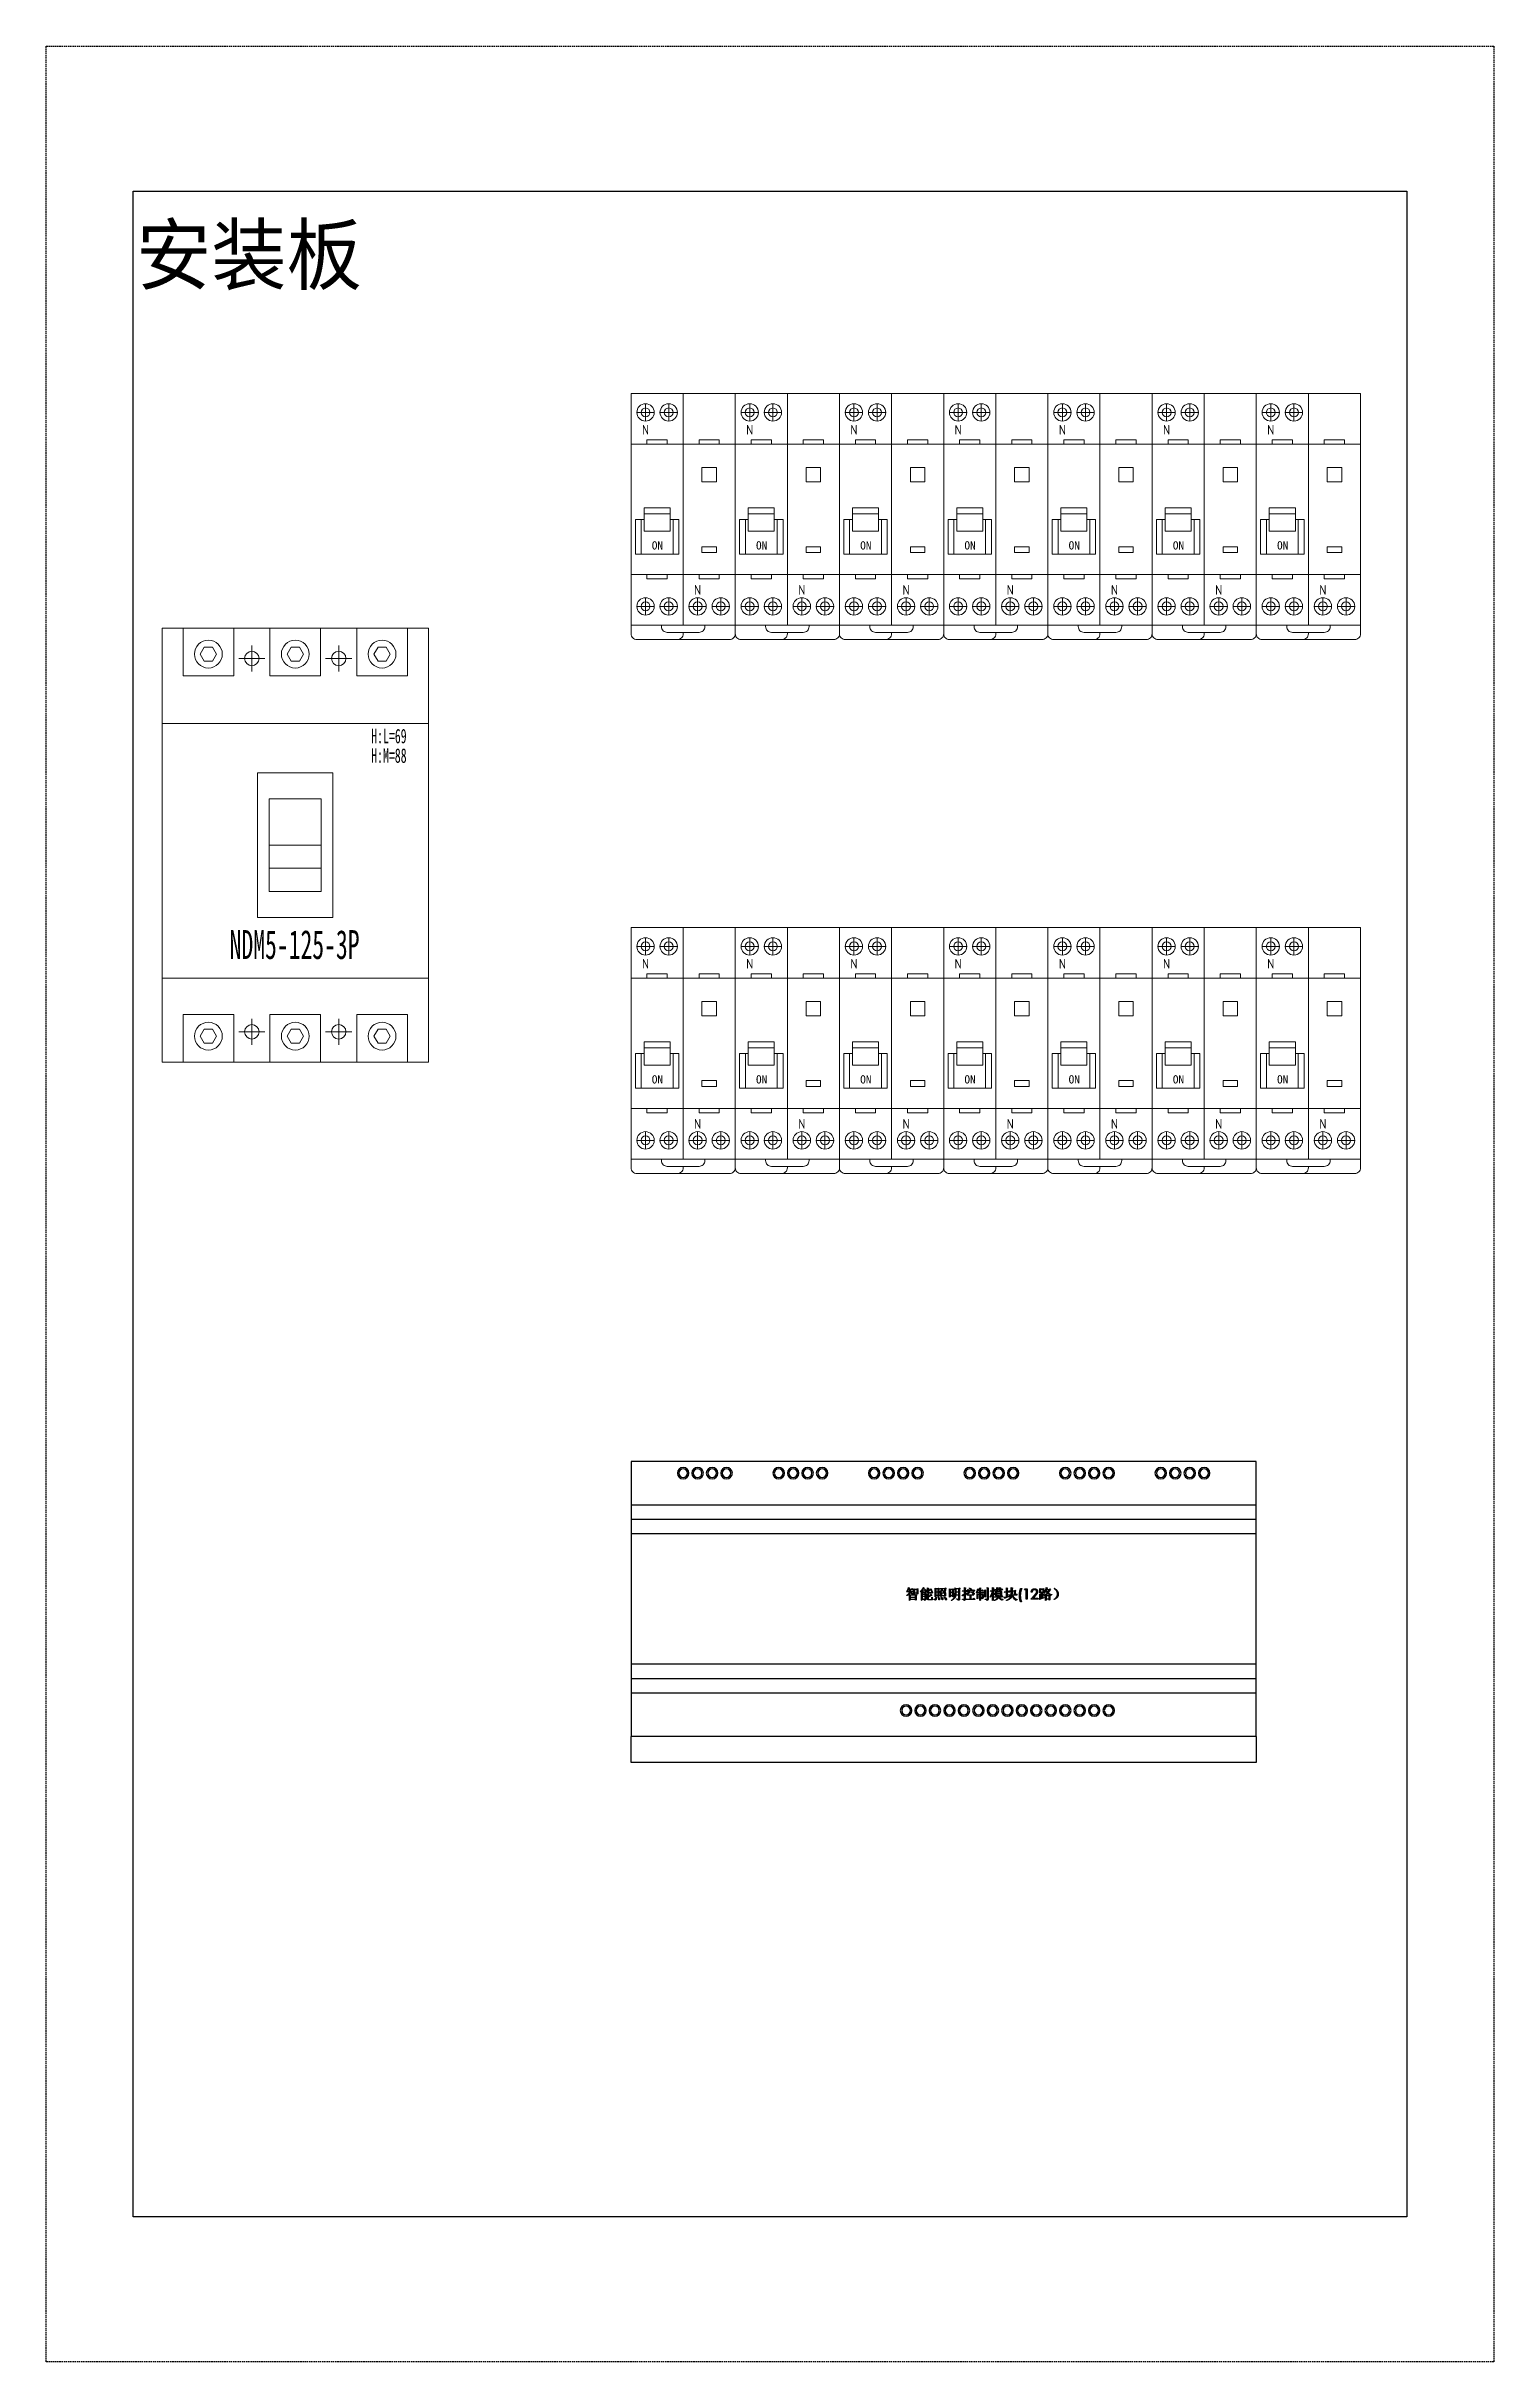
# Model space of a CAD drawing. Extents: x 237952 to 238452, y 304140 to 304940.
import ezdxf
from ezdxf.enums import TextEntityAlignment as Align

# ---------------------------------------------------------------- set-up
doc = ezdxf.new("R2010")
doc.units = 0
doc.header["$MEASUREMENT"] = 0
doc.linetypes.add('DASHED', pattern=[0.75, 0.5, -0.25])
doc.layers.add('PV-115', color=7, linetype='Continuous')
doc.layers.add('布置图', color=30, linetype='Continuous')
doc.layers.add('细线', color=7, linetype='Continuous', lineweight=0)
doc.styles.add('-仿宋_GB2312', font='gbenor.shx', dxfattribs={"bigfont": 'gbcbig.shx'})
doc.styles.add('宋', font='', dxfattribs={"width": 0.7})
doc.styles.add('正常', font='')
doc.styles.get('宋').set_extended_font_data('SimSun')
doc.styles.get('正常').set_extended_font_data('FangSong_GB2312')

msp = doc.modelspace()

# ---------------------------------------------------------------- texts
at = {"color": 0}
msp.add_text('安装板', height=20, dxfattribs=at).set_placement((237982.79, 304868.38), align=Align.MIDDLE_LEFT)

# ---------------------------------------------------------------- blocks, each defined once
blk = doc.blocks.new('Manufacturer光辉PartName塑壳断路器Series125ShellFrameLimitingCurrentRemarkPartTypeMinCurrent1MaxCurrent125Poles3PMinPower0MaxPower0LibType2DelFlgfalseUpdateDate')
at = {"layer": '细线'}
for p, q in [((-19.53, 64.5), (-10.47, 64.5)), ((-15, 69.03), (-15, 59.97)), ((10.47, 64.5), (19.53, 64.5)), ((15, 69.03), (15, 59.97)), ((-15, -69.03), (-15, -59.97)), ((15, -69.03), (15, -59.97)), ((-19.53, -64.5), (-10.47, -64.5)), ((10.47, -64.5), (19.53, -64.5))]:
    blk.add_line(p, q, dxfattribs=at)
for points in [[(-46, -75), (46, -75), (46, 75), (-46, 75)], [(-38.75, 58.5), (-21.25, 58.5), (-21.25, 75), (-38.75, 75)], [(-8.75, 58.5), (8.75, 58.5), (8.75, 75), (-8.75, 75)], [(21.25, 58.5), (38.75, 58.5), (38.75, 75), (21.25, 75)], [(-46, -46), (46, -46), (46, 42), (-46, 42)], [(-13, -25), (13, -25), (13, 25), (-13, 25)], [(-9, -16), (9, -16), (9, 16), (-9, 16)], [(-9, 0), (9, 0), (9, -16), (-9, -16)], [(-9, 0), (9, 0), (9, -8), (-9, -8)], [(-38.75, -58.5), (-21.25, -58.5), (-21.25, -75), (-38.75, -75)], [(-8.75, -58.5), (8.75, -58.5), (8.75, -75), (-8.75, -75)], [(21.25, -58.5), (38.75, -58.5), (38.75, -75), (21.25, -75)]]:
    blk.add_lwpolyline(points, close=True, dxfattribs=at)
at = {"layer": '细线', "color": 7}
for points in [[(-27.19, 66), (-28.59, 68.43), (-31.41, 68.43), (-32.81, 66), (-31.41, 63.57), (-28.59, 63.57)], [(2.81, 66), (1.41, 68.43), (-1.41, 68.43), (-2.81, 66), (-1.41, 63.57), (1.41, 63.57)], [(32.81, 66), (31.41, 68.43), (28.59, 68.43), (27.19, 66), (28.59, 63.57), (31.41, 63.57)], [(-27.19, -66), (-28.59, -68.43), (-31.41, -68.43), (-32.81, -66), (-31.41, -63.57), (-28.59, -63.57)], [(2.81, -66), (1.41, -68.43), (-1.41, -68.43), (-2.81, -66), (-1.41, -63.57), (1.41, -63.57)], [(32.81, -66), (31.41, -68.43), (28.59, -68.43), (27.19, -66), (28.59, -63.57), (31.41, -63.57)]]:
    blk.add_lwpolyline(points, close=True, dxfattribs=at)
for centre in [(-30, 66), (0, 66), (30, 66), (-30, -66), (0, -66), (30, -66)]:
    blk.add_circle(centre, 4.8, dxfattribs=at)
at = {"layer": '细线'}
for centre in [(-15, 64.5), (15, 64.5), (-15, -64.5), (15, -64.5)]:
    blk.add_circle(centre, 2.5, dxfattribs=at)
at = {"layer": '细线', "color": 7, "attachment_point": 1, "style": '宋'}
for s, insert, char_height, width in [('\\pxql;{\\fFangSong_GB2312|b0|i0|c134|p49;\\W0.6;H:L=69}', (26.23, 40.19), 5, 16.7991), ('\\pxql;{\\fFangSong_GB2312|b0|i0|c134|p49;\\W0.6;H:M=88}', (26.23, 33.45), 5, 16.7991), ('\\pxql;{\\fFangSong_GB2312|b0|i0|c134|p49;\\W0.6;NDM5-125-3P}', (-22.68, -29.34), 10, 49.2649)]:
    blk.add_mtext(s, dxfattribs=dict(at, insert=insert, char_height=char_height, width=width))
blk = doc.blocks.new('Manufacturer光辉PartName剩余电流动作微型断路器Series1PNShellFrameLimitingCurrentRemarkPartTypeMinCurrent1MaxCurrent32Poles1P+NMinPower0MaxPower0LibType2DelFlgfalseUpdateDate')
at = {"layer": '细线'}
for p, q in [((-16, 36), (-10, 36)), ((-13, 39), (-13, 33)), ((-8, 36), (-2, 36)), ((-5, 39), (-5, 33)), ((-16, -31), (-10, -31)), ((-13, -34), (-13, -28)), ((-8, -31), (-2, -31)), ((-5, -34), (-5, -28)), ((8, -31), (2, -31)), ((5, -34), (5, -28)), ((16, -31), (10, -31)), ((13, -34), (13, -28))]:
    blk.add_line(p, q, dxfattribs=at)
for points in [[(-18, -37.5), (0, -37.5), (0, 42.5), (-18, 42.5)], [(0, -37.5), (18, -37.5), (18, 42.5), (0, 42.5)], [(-18, -20), (0, -20), (0, 25), (-18, 25)], [(-12.5, 26.5), (-5.5, 26.5), (-5.5, 25), (-12.5, 25)], [(0, -20), (18, -20), (18, 25), (0, 25)], [(5.5, 26.5), (12.5, 26.5), (12.5, 25), (5.5, 25)], [(6.5, 12), (11.5, 12), (11.5, 17), (6.5, 17)], [(-13.5, -5), (-4.5, -5), (-4.5, 3), (-13.5, 3)], [(-13.5, 3), (-4.5, 3), (-4.5, 1), (-13.5, 1)], [(6.5, -12.38), (11.5, -12.38), (11.5, -10.38), (6.5, -10.38)], [(-12.5, -21.5), (-5.5, -21.5), (-5.5, -20), (-12.5, -20)], [(5.5, -21.5), (12.5, -21.5), (12.5, -20), (5.5, -20)]]:
    blk.add_lwpolyline(points, close=True, dxfattribs=at)
for points in [[(-13.5, -1), (-16.5, -1), (-16.5, -13), (-1.5, -13), (-1.5, -1), (-4.5, -1)], [(-13.5, -1), (-14.5, -1), (-14.5, -13), (-3.5, -13), (-3.5, -1), (-4.5, -1)]]:
    blk.add_lwpolyline(points, dxfattribs=at)
for points in [[(-18, -37.5), (18, -37.5), (18, -40.5, -0.414214), (16, -42.5), (-16, -42.5, -0.414214), (-18, -40.5)], [(-5.5, -40), (5.5, -40, 0.414214), (7.5, -38), (7.5, -37.5), (-7.5, -37.5), (-7.5, -38, 0.414214)]]:
    blk.add_lwpolyline(points, format="xyb", close=True, dxfattribs=at)
blk.add_lwpolyline([(0, -40), (0, -40.5, -0.414214), (-2, -42.5), (-16, -42.5, -0.414214), (-18, -40.5), (-18, -37.5), (0, -37.5)], format="xyb", dxfattribs=at)
for centre, radius in [((-13, 36), 3), ((-13, 36), 1.54), ((-5, 36), 3), ((-5, 36), 1.54), ((-13, -31), 3), ((-13, -31), 1.54), ((-5, -31), 3), ((-5, -31), 1.54), ((5, -31), 3), ((5, -31), 1.54), ((13, -31), 3), ((13, -31), 1.54)]:
    blk.add_circle(centre, radius, dxfattribs=at)
at = {"layer": '细线', "color": 2, "lineweight": 15}
for s, height, style, p in [('N', 3.33, '-仿宋_GB2312', (-14.22, 28.34)), ('ON', 2.851, '正常', (-10.83, -11.36)), ('N', 3.33, '-仿宋_GB2312', (3.78, -26.98))]:
    blk.add_text(s, height=height, dxfattribs=dict(at, style=style)).set_placement(p)
blk = doc.blocks.new('Manufacturer光辉PartName智能照明控制模块Series12位ShellFrameLimitingCurrentRemarkPartTypeMinCurrent0MaxCurrent0PolesMinPower0MaxPower0LibType2DelFlgfalseUpdateDate')
at = {"layer": 'PV-115'}
for p, q in [((108, 52), (-108, 52)), ((-108, 52), (-108, 37)), ((108, 37), (108, 52)), ((-108, 37), (-108, 32)), ((108, 37), (-108, 37)), ((-108, 32), (-108, 27)), ((108, 32), (-108, 32)), ((108, 32), (108, 37)), ((108, 27), (108, 32)), ((-108, 27), (-108, -18)), ((108, 27), (-108, 27)), ((108, -18), (108, 27)), ((-12.13, 8.49), (-11.77, 8.31)), ((-11.92, 8.23), (-12.07, 7.93)), ((-11.77, 8.31), (-11.92, 8.23)), ((-11.14, 7.93), (-10.94, 8.14)), ((-10.94, 8.14), (-10.61, 7.82)), ((-10.33, 8.09), (-10.05, 7.93)), ((-9.21, 7.93), (-9.06, 8.1)), ((-9.06, 8.1), (-8.8, 7.88)), ((-7, 8.49), (-6.66, 8.21)), ((-5.56, 8.38), (-5.12, 8.19)), ((-5.12, 8.19), (-5.29, 8.04)), ((-5.29, 8.04), (-5.29, 7.38)), ((-4.42, 8.06), (-4.14, 7.74)), ((-2.93, 8.28), (-2.66, 8.11)), ((-2.66, 8.11), (-1.94, 8.11)), ((-1.92, 8), (-2.66, 8)), ((-2.66, 8), (-2.66, 6.99)), ((-1.94, 8.11), (-1.81, 8.3)), ((-1.92, 6.99), (-1.92, 8)), ((-1.81, 8.3), (-1.53, 8.05)), ((-1.53, 8.05), (-1.68, 7.92)), ((-1.19, 8.03), (-1.36, 8.2)), ((-1.36, 8.2), (0.38, 8.2)), ((-0.69, 8.09), (-0.73, 8.09)), ((0.4, 8.09), (-0.41, 8.09)), ((0.38, 8.2), (0.52, 8.36)), ((0.52, 8.36), (0.82, 8.13)), ((0.82, 8.13), (0.67, 8.01)), ((1.99, 8.04), (2.26, 7.89)), ((3.05, 7.89), (3.19, 8.06)), ((3.19, 8.06), (3.47, 7.81)), ((3.91, 8.36), (4.17, 8.16)), ((4.17, 8.16), (5.21, 8.16)), ((5.27, 8.04), (4.17, 8.04)), ((4.17, 8.04), (4.17, 7.04)), ((5.21, 8.16), (5.36, 8.36)), ((5.27, 7.04), (5.27, 8.04)), ((5.36, 8.36), (5.67, 8.13)), ((5.67, 8.13), (5.52, 8.02)), ((5.52, 8.02), (5.52, 4.56)), ((7.16, 8.45), (7.64, 8.24)), ((7.64, 8.24), (7.45, 8.08)), ((7.45, 8.08), (7.45, 7.4)), ((8.87, 8.28), (8.9, 8.34)), ((11.78, 8.03), (12.14, 7.84)), ((12.48, 8.43), (12.88, 8.26)), ((12.88, 8.26), (12.73, 8.13)), ((12.73, 8.13), (12.73, 7.44)), ((15.07, 8.45), (15.47, 8.26)), ((15.47, 8.26), (15.34, 8.13)), ((15.34, 8.13), (15.34, 4.58)), ((16.85, 8.47), (17.31, 8.28)), ((17.31, 8.28), (17.12, 8.15)), ((17.12, 8.15), (17.12, 7.35)), ((18.37, 8.47), (18.79, 8.29)), ((18.79, 8.29), (18.63, 8.18)), ((18.63, 8.18), (18.63, 7.84)), ((19.26, 8.49), (19.69, 8.29)), ((19.69, 8.29), (19.52, 8.16)), ((19.52, 8.16), (19.52, 7.84)), ((19.9, 7.84), (20.13, 8.07)), ((20.13, 8.07), (20.47, 7.73)), ((21.68, 8.44), (22.15, 8.23)), ((22.15, 8.23), (21.97, 8.07)), ((21.97, 8.07), (21.97, 6.99)), ((23.35, 8.49), (23.84, 8.3)), ((23.84, 8.3), (23.63, 8.15)), ((23.63, 8.15), (23.63, 7.4)), ((26.57, 8.13), (26.97, 8.13)), ((27.96, 7.64), (28.16, 8)), ((28.16, 8), (28.81, 8)), ((28.81, 8), (28.81, 4.5)), ((33.22, 8.11), (33.48, 7.98)), ((34.32, 7.98), (34.45, 8.15)), ((34.45, 8.15), (34.73, 7.94)), ((35.45, 8.45), (35.83, 8.24)), ((35.83, 8.24), (35.68, 8.12)), ((-12.71, 6.96), (-12.89, 7.13)), ((-12.89, 7.13), (-11.71, 7.13)), ((-12.83, 5.69), (-12.87, 5.74)), ((-12.56, 7.27), (-12.62, 7.31)), ((-11.73, 7.01), (-12.26, 7.01)), ((-11.65, 7.82), (-12.11, 7.82)), ((-12.07, 7.93), (-11.14, 7.93)), ((-11.86, 6.09), (-11.58, 5.91)), ((-11.6, 4.19), (-11.86, 4.05)), ((-9.7, 5.8), (-11.6, 5.8)), ((-11.6, 5.8), (-11.6, 5.2)), ((-11.6, 5.2), (-9.7, 5.2)), ((-9.7, 5.08), (-11.6, 5.08)), ((-11.6, 5.08), (-11.6, 4.52)), ((-11.6, 4.52), (-9.7, 4.52)), ((-9.7, 4.41), (-11.6, 4.41)), ((-11.6, 4.41), (-11.6, 4.19)), ((-11.58, 5.91), (-9.72, 5.91)), ((-11.48, 7.01), (-11.52, 6.84)), ((-10.44, 7.01), (-11.48, 7.01)), ((-11.47, 7.13), (-11.01, 7.13)), ((-10.61, 7.82), (-11.39, 7.82)), ((-11.01, 7.13), (-10.78, 7.35)), ((-10.78, 7.35), (-10.44, 7.01)), ((-10.06, 6.25), (-10.33, 6.14)), ((-9.17, 7.82), (-10.06, 7.82)), ((-10.06, 7.82), (-10.06, 6.63)), ((-10.06, 6.63), (-9.17, 6.63)), ((-9.17, 6.52), (-10.06, 6.52)), ((-10.06, 6.52), (-10.06, 6.25)), ((-10.05, 7.93), (-9.21, 7.93)), ((-9.72, 5.91), (-9.55, 6.09)), ((-9.7, 5.2), (-9.7, 5.8)), ((-9.7, 4.52), (-9.7, 5.08)), ((-9.7, 4.07), (-9.7, 4.41)), ((-9.44, 4.2), (-9.7, 4.07)), ((-9.55, 6.09), (-9.29, 5.84)), ((-9.29, 5.84), (-9.46, 5.73)), ((-9.17, 6.63), (-9.17, 7.82)), ((-9.17, 6.18), (-9.17, 6.52)), ((-8.91, 6.33), (-9.17, 6.18)), ((-8.8, 7.88), (-8.93, 7.76)), ((-7.77, 7), (-7.96, 7.36)), ((-7.72, 6.87), (-7.43, 6.72)), ((-7.43, 4.2), (-7.72, 4.05)), ((-7.66, 7.32), (-6.22, 7.36)), ((-7.43, 6.72), (-6.47, 6.72)), ((-6.43, 6.61), (-7.43, 6.61)), ((-7.43, 6.61), (-7.43, 6.14)), ((-7.43, 6.14), (-6.43, 6.14)), ((-6.43, 6.03), (-7.43, 6.03)), ((-7.43, 6.03), (-7.43, 5.47)), ((-7.43, 5.47), (-6.43, 5.47)), ((-6.43, 5.35), (-7.43, 5.35)), ((-7.43, 5.35), (-7.43, 4.2)), ((-7.05, 4.43), (-7.05, 4.51)), ((-6.54, 7.85), (-6.51, 7.91)), ((-6.47, 6.72), (-6.32, 6.91)), ((-6.43, 6.14), (-6.43, 6.61)), ((-6.43, 5.47), (-6.43, 6.03)), ((-6.43, 4.68), (-6.43, 5.35)), ((-6.32, 6.91), (-6.03, 6.67)), ((-6.03, 6.67), (-6.18, 6.53)), ((-6.18, 6.53), (-6.18, 4.59)), ((-5.62, 6.27), (-5.18, 6.06)), ((-5.18, 6.06), (-5.35, 5.92)), ((-5.35, 5.92), (-5.35, 5.3)), ((-5.35, 5.19), (-5.35, 4.7)), ((-5.29, 7.29), (-5.29, 6.93)), ((-4.31, 4.19), (-5.18, 4.19)), ((-4.35, 6.52), (-5.14, 6.52)), ((-5.07, 4.41), (-4.33, 4.41)), ((-5.01, 6.73), (-4.37, 6.73)), ((-4.37, 6.14), (-4.06, 5.77)), ((-4.14, 7.74), (-4.31, 7.72)), ((-4.06, 5.77), (-4.23, 5.77)), ((-4.14, 7.41), (-4.06, 7.41)), ((-4.08, 5.19), (-4.01, 5.19)), ((-2.66, 5.39), (-2.93, 5.26)), ((-2.66, 6.99), (-1.92, 6.99)), ((-1.92, 6.88), (-2.66, 6.88)), ((-2.66, 6.88), (-2.66, 5.83)), ((-2.66, 5.83), (-1.92, 5.83)), ((-1.92, 5.71), (-2.66, 5.71)), ((-2.66, 5.71), (-2.66, 5.39)), ((-2.62, 5.19), (-2.55, 5.19)), ((-1.94, 5.19), (-1.89, 5.23)), ((-1.92, 5.83), (-1.92, 6.88)), ((-1.92, 5.41), (-1.92, 5.71)), ((-1.66, 5.5), (-1.92, 5.41)), ((-1.51, 6.59), (-1.55, 6.65)), ((-1.05, 6.81), (-0.77, 6.68)), ((-0.77, 5.55), (-1.05, 5.46)), ((-0.9, 5.21), (-0.85, 5.25)), ((-0.77, 6.68), (0.33, 6.68)), ((0.35, 6.56), (-0.77, 6.56)), ((-0.77, 6.56), (-0.77, 5.78)), ((-0.77, 5.78), (0.35, 5.78)), ((0.35, 5.67), (-0.77, 5.67)), ((-0.77, 5.67), (-0.77, 5.55)), ((-0.35, 7.28), (-0.33, 7.35)), ((0.16, 5.22), (0.21, 5.26)), ((0.33, 6.68), (0.46, 6.87)), ((0.35, 5.78), (0.35, 6.56)), ((0.35, 5.5), (0.35, 5.67)), ((0.63, 5.59), (0.35, 5.5)), ((0.46, 6.87), (0.74, 6.66)), ((0.74, 6.66), (0.61, 6.52)), ((2.26, 5.29), (1.99, 5.16)), ((2.26, 7.89), (3.05, 7.89)), ((3.07, 7.78), (2.26, 7.78)), ((2.26, 7.78), (2.26, 6.86)), ((2.26, 6.86), (3.07, 6.86)), ((3.07, 6.74), (2.26, 6.74)), ((2.26, 6.74), (2.26, 5.78)), ((2.26, 5.78), (3.07, 5.78)), ((3.07, 5.67), (2.26, 5.67)), ((2.26, 5.67), (2.26, 5.29)), ((2.68, 4.01), (2.64, 4.06)), ((3.07, 6.86), (3.07, 7.78)), ((3.07, 5.78), (3.07, 6.74)), ((3.07, 5.33), (3.07, 5.67)), ((3.34, 5.46), (3.07, 5.33)), ((3.47, 7.81), (3.32, 7.7)), ((3.32, 7.7), (3.32, 6.19)), ((4.15, 5.96), (5.27, 5.96)), ((5.27, 5.85), (4.15, 5.85)), ((4.17, 7.04), (5.27, 7.04)), ((5.27, 6.92), (4.17, 6.92)), ((4.44, 4.48), (4.44, 4.58)), ((5.27, 5.96), (5.27, 6.92)), ((5.27, 4.69), (5.27, 5.85)), ((6.59, 5.58), (6.37, 5.92)), ((6.56, 7.24), (6.4, 7.4)), ((6.4, 7.4), (7.18, 7.4)), ((6.5, 4.4), (6.5, 4.48)), ((6.78, 7.28), (6.56, 7.24)), ((7.18, 7.28), (6.78, 7.28)), ((7.18, 6.22), (7.18, 7.28)), ((7.18, 4.71), (7.18, 5.99)), ((7.45, 7.4), (7.6, 7.4)), ((8.09, 7.28), (7.45, 7.28)), ((7.45, 7.28), (7.45, 6.32)), ((7.45, 6.32), (8.03, 6.58)), ((8.07, 6.51), (7.45, 6.13)), ((7.45, 6.13), (7.45, 4.48)), ((7.6, 7.4), (7.79, 7.58)), ((7.79, 7.58), (8.09, 7.28)), ((7.98, 4.35), (7.81, 4.52)), ((7.81, 4.52), (9.11, 4.52)), ((7.96, 6.01), (7.92, 6.07)), ((8.03, 6.58), (8.07, 6.51)), ((8.34, 5.76), (8.18, 5.91)), ((8.18, 5.91), (9.85, 5.91)), ((8.34, 7.76), (8.41, 7.76)), ((8.54, 5.8), (8.34, 5.76)), ((8.41, 7.76), (8.41, 7.53)), ((8.41, 7.53), (10.32, 7.53)), ((10.32, 7.42), (8.41, 7.42)), ((10.83, 4.41), (8.43, 4.41)), ((9.11, 5.8), (8.54, 5.8)), ((8.92, 7.19), (9.24, 6.89)), ((9.24, 6.89), (9.06, 6.83)), ((9.11, 4.52), (9.11, 5.8)), ((10.42, 5.8), (9.38, 5.8)), ((9.38, 5.8), (9.38, 4.52)), ((9.38, 4.52), (10.23, 4.52)), ((9.49, 6.98), (9.53, 7.04)), ((9.85, 5.91), (10.08, 6.14)), ((10.08, 6.14), (10.42, 5.8)), ((10.15, 6.98), (10.32, 7.42)), ((10.21, 6.94), (10.15, 6.98)), ((10.23, 4.52), (10.47, 4.77)), ((10.32, 7.53), (10.47, 7.72)), ((10.47, 7.72), (10.78, 7.42)), ((10.47, 4.77), (10.83, 4.41)), ((11.42, 6.6), (11.25, 6.77)), ((11.25, 6.77), (12.5, 6.77)), ((11.44, 6.8), (11.38, 6.82)), ((11.59, 6.29), (11.86, 6.14)), ((11.84, 4.68), (11.59, 4.55)), ((12.5, 7.33), (11.82, 7.33)), ((12.5, 6.03), (11.84, 6.03)), ((11.84, 6.03), (11.84, 4.68)), ((11.86, 7.44), (12.5, 7.44)), ((11.86, 6.14), (12.5, 6.14)), ((12.5, 6.65), (11.88, 6.65)), ((12.75, 4.14), (12.48, 4.01)), ((12.5, 7.44), (12.5, 7.73)), ((12.5, 6.77), (12.5, 7.33)), ((12.5, 6.14), (12.5, 6.65)), ((12.5, 4.84), (12.5, 6.03)), ((12.73, 7.44), (13.16, 7.44)), ((13.71, 7.33), (12.73, 7.33)), ((12.73, 7.33), (12.73, 6.77)), ((12.73, 6.77), (13.41, 6.77)), ((13.98, 6.65), (12.73, 6.65)), ((12.73, 6.65), (12.73, 6.14)), ((12.73, 6.14), (13.35, 6.14)), ((13.39, 6.03), (12.73, 6.03)), ((12.73, 6.03), (12.73, 4.71)), ((12.86, 4.93), (12.86, 5)), ((13.16, 7.44), (13.37, 7.67)), ((13.35, 6.14), (13.48, 6.33)), ((13.37, 7.67), (13.71, 7.33)), ((13.39, 5.15), (13.39, 6.03)), ((13.41, 6.77), (13.64, 6.99)), ((13.48, 6.33), (13.77, 6.12)), ((13.77, 6.12), (13.62, 5.99)), ((13.62, 5.99), (13.62, 5.06)), ((13.64, 6.99), (13.98, 6.65)), ((14.22, 7.73), (14.62, 7.54)), ((14.49, 5.28), (14.22, 5.12)), ((14.36, 4.41), (14.36, 4.48)), ((14.62, 7.54), (14.47, 7.43)), ((14.47, 7.43), (14.47, 5.68)), ((15.09, 4.65), (15.09, 7.86)), ((16.1, 5.2), (16.06, 5.23)), ((16.23, 7.2), (16.08, 7.35)), ((16.08, 7.35), (16.87, 7.35)), ((16.4, 7.24), (16.23, 7.2)), ((16.84, 7.24), (16.4, 7.24)), ((17.14, 4.14), (16.85, 4.03)), ((17.12, 7.35), (17.33, 7.35)), ((17.9, 7.24), (17.12, 7.24)), ((17.12, 7.24), (17.12, 6.76)), ((17.31, 4.01), (17.29, 4.06)), ((17.33, 7.35), (17.55, 7.58)), ((17.59, 5.16), (17.42, 5.33)), ((17.42, 5.33), (18.71, 5.33)), ((17.55, 7.58), (17.9, 7.24)), ((17.74, 7.69), (17.59, 7.84)), ((17.59, 7.84), (18.39, 7.84)), ((17.91, 7.73), (17.74, 7.69)), ((18.39, 7.73), (17.91, 7.73)), ((18.03, 7.28), (18.29, 7.13)), ((18.29, 5.74), (18.03, 5.63)), ((18.69, 5.22), (18.05, 5.22)), ((18.29, 7.13), (19.67, 7.13)), ((19.69, 7.01), (18.29, 7.01)), ((18.29, 7.01), (18.29, 6.59)), ((18.29, 6.59), (19.69, 6.59)), ((19.69, 6.47), (18.29, 6.47)), ((18.29, 6.47), (18.29, 6)), ((18.29, 6), (19.69, 6)), ((18.77, 5.89), (18.29, 5.89)), ((18.29, 5.89), (18.29, 5.74)), ((18.63, 7.37), (18.37, 7.24)), ((18.63, 7.84), (19.28, 7.84)), ((19.28, 7.73), (18.63, 7.73)), ((18.63, 7.73), (18.63, 7.37)), ((19.03, 5.24), (18.96, 5.24)), ((18.97, 5.33), (19.92, 5.33)), ((19.69, 5.89), (19.03, 5.89)), ((20.53, 5.22), (19.13, 5.22)), ((19.28, 7.28), (19.28, 7.73)), ((19.54, 7.37), (19.28, 7.28)), ((19.52, 7.84), (19.9, 7.84)), ((20.47, 7.73), (19.52, 7.73)), ((19.67, 7.13), (19.83, 7.3)), ((19.69, 6.59), (19.69, 7.01)), ((19.69, 6), (19.69, 6.47)), ((19.69, 5.66), (19.69, 5.89)), ((19.96, 5.78), (19.69, 5.66)), ((19.83, 7.3), (20.09, 7.07)), ((19.92, 5.33), (20.17, 5.58)), ((20.09, 7.07), (19.94, 6.96)), ((20.17, 5.58), (20.53, 5.22)), ((20.51, 4.4), (20.51, 4.32)), ((20.92, 6.99), (21.7, 6.99)), ((21.09, 6.82), (20.92, 6.99)), ((21.15, 4.72), (20.94, 5.12)), ((21.7, 6.88), (21.55, 6.88)), ((21.74, 4.01), (21.68, 4.08)), ((21.7, 5.25), (21.7, 6.88)), ((21.97, 6.99), (22.23, 6.99)), ((22.8, 6.88), (21.97, 6.88)), ((21.97, 6.88), (21.97, 5.33)), ((21.97, 5.33), (22.8, 5.52)), ((22.36, 5.83), (22.19, 6)), ((22.19, 6), (23.33, 6)), ((22.23, 6.99), (22.46, 7.22)), ((22.46, 7.22), (22.8, 6.88)), ((22.53, 7.4), (23.37, 7.4)), ((22.7, 7.23), (22.53, 7.4)), ((22.8, 5.52), (22.82, 5.44)), ((23.31, 5.89), (22.82, 5.89)), ((23.37, 7.28), (23.16, 7.28)), ((23.71, 5.88), (23.57, 5.88)), ((23.59, 6), (24.45, 6)), ((23.63, 7.4), (24.41, 7.4)), ((24.45, 7.28), (23.63, 7.28)), ((25.39, 5.89), (23.8, 5.89)), ((24.41, 7.4), (24.56, 7.6)), ((24.45, 6), (24.45, 7.28)), ((24.56, 7.6), (24.88, 7.36)), ((24.88, 7.36), (24.71, 7.2)), ((24.71, 7.2), (24.71, 6.01)), ((24.71, 6.01), (24.79, 6.01)), ((24.79, 6.01), (25.03, 6.26)), ((25.03, 6.26), (25.39, 5.89)), ((25.37, 4.37), (25.37, 4.29)), ((26.88, 3.51), (26.57, 3.51)), ((28.5, 7.64), (27.96, 7.64)), ((28.5, 4.5), (28.5, 7.64)), ((28.81, 4.5), (28.5, 4.5)), ((30.11, 4.5), (31.47, 5.95)), ((32.49, 4.5), (30.11, 4.5)), ((30.56, 6.92), (30.25, 6.92)), ((31.74, 5.79), (30.86, 4.86)), ((30.86, 4.86), (32.49, 4.86)), ((32.49, 4.86), (32.49, 4.5)), ((32.9, 4.61), (33.2, 4.69)), ((33.09, 4.33), (32.9, 4.61)), ((33.22, 4.42), (33.09, 4.33)), ((33.18, 6.25), (33.58, 6.05)), ((33.48, 6.64), (33.22, 6.54)), ((33.58, 6.05), (33.43, 5.92)), ((33.43, 5.92), (33.43, 4.74)), ((33.43, 4.74), (33.81, 4.84)), ((33.48, 7.98), (34.32, 7.98)), ((34.36, 7.87), (33.48, 7.87)), ((33.48, 7.87), (33.48, 6.9)), ((33.48, 6.9), (34.36, 6.9)), ((33.81, 6.79), (33.48, 6.79)), ((33.48, 6.79), (33.48, 6.64)), ((33.81, 4.84), (33.81, 6.79)), ((34.36, 6.79), (34.03, 6.79)), ((34.03, 6.79), (34.03, 6.05)), ((34.03, 6.05), (34.26, 6.05)), ((34.77, 5.94), (34.03, 5.94)), ((34.03, 5.94), (34.03, 4.89)), ((34.03, 4.89), (34.73, 5.07)), ((34.26, 6.05), (34.47, 6.26)), ((34.36, 6.9), (34.36, 7.87)), ((34.36, 6.62), (34.36, 6.79)), ((34.6, 6.73), (34.36, 6.62)), ((34.45, 5.46), (34.43, 5.52)), ((34.47, 6.26), (34.77, 5.94)), ((34.73, 7.94), (34.58, 7.81)), ((34.75, 6.54), (34.7, 6.58)), ((34.73, 5.07), (34.75, 4.99)), ((35.45, 4.16), (35.19, 4.01)), ((35.34, 5.89), (35.51, 5.78)), ((35.49, 7.69), (35.42, 7.53)), ((36.46, 5.67), (35.45, 5.67)), ((35.45, 5.67), (35.45, 4.57)), ((35.45, 4.57), (36.46, 4.57)), ((36.46, 4.46), (35.45, 4.46)), ((35.45, 4.46), (35.45, 4.16)), ((36.48, 7.69), (35.49, 7.69)), ((35.51, 5.78), (36.44, 5.78)), ((35.53, 7.8), (36.49, 7.8)), ((36.44, 5.78), (36.55, 5.93)), ((36.46, 4.57), (36.46, 5.67)), ((36.46, 4.08), (36.46, 4.46)), ((36.72, 4.21), (36.46, 4.08)), ((36.49, 7.8), (36.63, 7.99)), ((36.55, 5.93), (36.84, 5.7)), ((36.63, 7.99), (36.93, 7.74)), ((36.84, 5.7), (36.7, 5.59)), ((36.93, 7.74), (36.76, 7.61)), ((37.33, 6.03), (37.33, 5.95)), ((108, -18), (-108, -18)), ((-108, -18), (-108, -23)), ((-108, -23), (-108, -28)), ((108, -23), (-108, -23)), ((108, -23), (108, -18)), ((108, -28), (108, -23)), ((-108, -28), (-108, -43)), ((108, -28), (-108, -28)), ((108, -43), (108, -28)), ((-108, -52), (-108, -43)), ((108, -43), (-108, -43)), ((108, -43), (108, -52)), ((108, -52), (-108, -52))]:
    blk.add_line(p, q, dxfattribs=at)
for centre, radius, start, end in [((-90, 48), 2, 0, 180), ((-90, 48), 2, 180, 0), ((-90, 48), 1.5, 0, 180), ((-90, 48), 1.5, 180, 0), ((-85, 48), 2, 0, 180), ((-85, 48), 2, 180, 0), ((-85, 48), 1.5, 0, 180), ((-85, 48), 1.5, 180, 0), ((-80, 48), 2, 0, 180), ((-80, 48), 2, 180, 0), ((-80, 48), 1.5, 0, 180), ((-80, 48), 1.5, 180, 0), ((-75, 48), 2, 0, 180), ((-75, 48), 2, 180, 0), ((-75, 48), 1.5, 0, 180), ((-75, 48), 1.5, 180, 0), ((-57, 48), 2, 0, 180), ((-57, 48), 2, 180, 0), ((-57, 48), 1.5, 0, 180), ((-57, 48), 1.5, 180, 0), ((-52, 48), 2, 0, 180), ((-52, 48), 2, 180, 0), ((-52, 48), 1.5, 0, 180), ((-52, 48), 1.5, 180, 0), ((-47, 48), 2, 0, 180), ((-47, 48), 2, 180, 0), ((-47, 48), 1.5, 0, 180), ((-47, 48), 1.5, 180, 0), ((-42, 48), 2, 0, 180), ((-42, 48), 2, 180, 0), ((-42, 48), 1.5, 0, 180), ((-42, 48), 1.5, 180, 0), ((-24, 48), 2, 0, 180), ((-24, 48), 2, 180, 0), ((-24, 48), 1.5, 0, 180), ((-24, 48), 1.5, 180, 0), ((-19, 48), 2, 0, 180), ((-19, 48), 2, 180, 0), ((-19, 48), 1.5, 0, 180), ((-19, 48), 1.5, 180, 0), ((-14, 48), 2, 0, 180), ((-14, 48), 2, 180, 0), ((-14, 48), 1.5, 0, 180), ((-14, 48), 1.5, 180, 0), ((-9, 48), 2, 0, 180), ((-9, 48), 2, 180, 0), ((-9, 48), 1.5, 0, 180), ((-9, 48), 1.5, 180, 0), ((9, 48), 2, 0, 180), ((9, 48), 2, 180, 0), ((9, 48), 1.5, 0, 180), ((9, 48), 1.5, 180, 0), ((14, 48), 2, 0, 180), ((14, 48), 2, 180, 0), ((14, 48), 1.5, 0, 180), ((14, 48), 1.5, 180, 0), ((19, 48), 2, 0, 180), ((19, 48), 2, 180, 0), ((19, 48), 1.5, 0, 180), ((19, 48), 1.5, 180, 0), ((24, 48), 2, 0, 180), ((24, 48), 2, 180, 0), ((24, 48), 1.5, 0, 180), ((24, 48), 1.5, 180, 0), ((42, 48), 2, 0, 180), ((42, 48), 2, 180, 0), ((42, 48), 1.5, 0, 180), ((42, 48), 1.5, 180, 0), ((47, 48), 2, 0, 180), ((47, 48), 2, 180, 0), ((47, 48), 1.5, 0, 180), ((47, 48), 1.5, 180, 0), ((52, 48), 2, 0, 180), ((52, 48), 2, 180, 0), ((52, 48), 1.5, 0, 180), ((52, 48), 1.5, 180, 0), ((57, 48), 2, 0, 180), ((57, 48), 2, 180, 0), ((57, 48), 1.5, 0, 180), ((57, 48), 1.5, 180, 0), ((75, 48), 2, 0, 180), ((75, 48), 2, 180, 0), ((75, 48), 1.5, 0, 180), ((75, 48), 1.5, 180, 0), ((80, 48), 2, 0, 180), ((80, 48), 2, 180, 0), ((80, 48), 1.5, 0, 180), ((80, 48), 1.5, 180, 0), ((85, 48), 2, 0, 180), ((85, 48), 2, 180, 0), ((85, 48), 1.5, 0, 180), ((85, 48), 1.5, 180, 0), ((90, 48), 2, 0, 180), ((90, 48), 2, 180, 0), ((90, 48), 1.5, 0, 180), ((90, 48), 1.5, 180, 0), ((-13, -34), 2, 0, 180), ((-8, -34), 2, 0, 180), ((-3, -34), 2, 0, 180), ((2, -34), 2, 0, 180), ((7, -34), 2, 0, 180), ((12, -34), 2, 0, 180), ((17, -34), 2, 0, 180), ((22, -34), 2, 0, 180), ((27, -34), 2, 0, 180), ((32, -34), 2, 0, 180), ((37, -34), 2, 0, 180), ((42, -34), 2, 0, 180), ((47, -34), 2, 0, 180), ((52, -34), 2, 0, 180), ((57, -34), 2, 0, 180), ((-13, -34), 2, 180, 0), ((-13, -34), 1.5, 0, 180), ((-13, -34), 1.5, 180, 0), ((-8, -34), 2, 180, 0), ((-8, -34), 1.5, 0, 180), ((-8, -34), 1.5, 180, 0), ((-3, -34), 2, 180, 0), ((-3, -34), 1.5, 0, 180), ((-3, -34), 1.5, 180, 0), ((2, -34), 2, 180, 0), ((2, -34), 1.5, 0, 180), ((2, -34), 1.5, 180, 0), ((7, -34), 2, 180, 0), ((7, -34), 1.5, 0, 180), ((7, -34), 1.5, 180, 0), ((12, -34), 2, 180, 0), ((12, -34), 1.5, 0, 180), ((12, -34), 1.5, 180, 0), ((17, -34), 2, 180, 0), ((17, -34), 1.5, 0, 180), ((17, -34), 1.5, 180, 0), ((22, -34), 2, 180, 0), ((22, -34), 1.5, 0, 180), ((22, -34), 1.5, 180, 0), ((27, -34), 2, 180, 0), ((27, -34), 1.5, 0, 180), ((27, -34), 1.5, 180, 0), ((32, -34), 2, 180, 0), ((32, -34), 1.5, 0, 180), ((32, -34), 1.5, 180, 0), ((37, -34), 2, 180, 0), ((37, -34), 1.5, 0, 180), ((37, -34), 1.5, 180, 0), ((42, -34), 2, 180, 0), ((42, -34), 1.5, 0, 180), ((42, -34), 1.5, 180, 0), ((47, -34), 2, 180, 0), ((47, -34), 1.5, 0, 180), ((47, -34), 1.5, 180, 0), ((52, -34), 2, 180, 0), ((52, -34), 1.5, 0, 180), ((52, -34), 1.5, 180, 0), ((57, -34), 2, 180, 0), ((57, -34), 1.5, 0, 180), ((57, -34), 1.5, 180, 0)]:
    blk.add_arc(centre, radius, start, end, dxfattribs=at)
for points, knots in [([(-12.62, 7.31), (-12.59, 7.35), (-12.54, 7.43), (-12.46, 7.55), (-12.39, 7.69), (-12.32, 7.83), (-12.27, 7.99), (-12.21, 8.15), (-12.17, 8.32), (-12.14, 8.43), (-12.13, 8.49)], [0, 0, 0, 0, 0.111051, 0.225661, 0.34334, 0.465224, 0.591756, 0.722467, 0.858675, 1, 1, 1, 1]), ([(-10.33, 6.14), (-10.33, 6.23), (-10.32, 6.4), (-10.32, 6.66), (-10.31, 6.89), (-10.31, 7.12), (-10.31, 7.35), (-10.32, 7.58), (-10.32, 7.83), (-10.33, 8), (-10.33, 8.09)], [0, 0, 0, 0, 0.137743, 0.267521, 0.389712, 0.504323, 0.618214, 0.738963, 0.866219, 1, 1, 1, 1]), ([(-7.96, 7.36), (-7.95, 7.36), (-7.91, 7.36), (-7.86, 7.38), (-7.8, 7.41), (-7.74, 7.46), (-7.67, 7.51), (-7.6, 7.58), (-7.53, 7.66), (-7.45, 7.76), (-7.37, 7.85), (-7.3, 7.95), (-7.24, 8.04), (-7.18, 8.14), (-7.12, 8.23), (-7.08, 8.32), (-7.03, 8.41), (-7.01, 8.46), (-7, 8.49)], [0, 0, 0, 0, 0.032266, 0.0694215, 0.1121842, 0.1613985, 0.2175348, 0.2815464, 0.3530493, 0.432542, 0.5142237, 0.5926776, 0.6680012, 0.7404104, 0.809255, 0.8757349, 0.9391247, 1, 1, 1, 1]), ([(-6.66, 8.21), (-6.68, 8.2), (-6.71, 8.19), (-6.77, 8.16), (-6.83, 8.13), (-6.89, 8.09), (-6.96, 8.03), (-7.02, 7.97), (-7.1, 7.91), (-7.14, 7.86), (-7.17, 7.83)], [0, 0, 0, 0, 0.087601, 0.185177, 0.292727, 0.4104, 0.540015, 0.680673, 0.834183, 1, 1, 1, 1]), ([(-5.54, 6.86), (-5.54, 6.91), (-5.54, 7.01), (-5.54, 7.17), (-5.54, 7.31), (-5.54, 7.44), (-5.54, 7.57), (-5.54, 7.69), (-5.54, 7.79), (-5.55, 7.89), (-5.55, 7.98), (-5.55, 8.07), (-5.55, 8.14), (-5.55, 8.2), (-5.55, 8.26), (-5.55, 8.31), (-5.56, 8.35), (-5.56, 8.37), (-5.56, 8.38)], [0, 0, 0, 0, 0.105001, 0.204475, 0.298425, 0.386387, 0.468823, 0.545733, 0.616657, 0.682058, 0.741474, 0.795364, 0.843728, 0.886567, 0.923436, 0.954782, 0.980149, 1, 1, 1, 1]), ([(-5.29, 7.38), (-5.25, 7.41), (-5.15, 7.46), (-5.02, 7.54), (-4.9, 7.62), (-4.78, 7.7), (-4.68, 7.79), (-4.58, 7.88), (-4.5, 7.97), (-4.45, 8.03), (-4.42, 8.06)], [0, 0, 0, 0, 0.145304, 0.283848, 0.41625, 0.543012, 0.664455, 0.780909, 0.892446, 1, 1, 1, 1]), ([(-2.93, 5.26), (-2.93, 5.3), (-2.92, 5.38), (-2.92, 5.51), (-2.92, 5.67), (-2.91, 5.84), (-2.91, 6.03), (-2.91, 6.25), (-2.91, 6.48), (-2.91, 6.73), (-2.91, 6.98), (-2.91, 7.22), (-2.91, 7.44), (-2.91, 7.64), (-2.92, 7.83), (-2.92, 7.99), (-2.92, 8.15), (-2.93, 8.24), (-2.93, 8.28)], [0, 0, 0, 0, 0.037778, 0.082038, 0.133001, 0.190448, 0.254608, 0.325483, 0.402843, 0.486686, 0.570993, 0.649742, 0.72247, 0.78964, 0.850793, 0.906387, 0.955972, 1, 1, 1, 1]), ([(-1.55, 6.65), (-1.52, 6.68), (-1.45, 6.73), (-1.37, 6.81), (-1.29, 6.9), (-1.21, 6.98), (-1.14, 7.07), (-1.07, 7.15), (-1.01, 7.24), (-0.95, 7.33), (-0.9, 7.42), (-0.86, 7.51), (-0.82, 7.61), (-0.78, 7.7), (-0.75, 7.8), (-0.73, 7.89), (-0.71, 7.99), (-0.7, 8.06), (-0.69, 8.09)], [0, 0, 0, 0, 0.071619, 0.1414, 0.209706, 0.276364, 0.341453, 0.405142, 0.467814, 0.52925, 0.589718, 0.649575, 0.708426, 0.76735, 0.825342, 0.883615, 0.941651, 1, 1, 1, 1]), ([(-0.41, 8.09), (-0.42, 8.05), (-0.44, 7.96), (-0.47, 7.84), (-0.5, 7.73), (-0.55, 7.61), (-0.6, 7.5), (-0.65, 7.4), (-0.71, 7.3), (-0.78, 7.2), (-0.85, 7.11), (-0.93, 7.03), (-1.01, 6.94), (-1.1, 6.86), (-1.19, 6.79), (-1.29, 6.72), (-1.4, 6.65), (-1.47, 6.61), (-1.51, 6.59)], [0, 0, 0, 0, 0.066607, 0.131767, 0.195542, 0.258341, 0.320247, 0.381142, 0.441881, 0.501853, 0.562286, 0.622621, 0.683364, 0.744728, 0.806694, 0.869912, 0.934346, 1, 1, 1, 1]), ([(-0.73, 8.09), (-0.77, 8.09), (-0.85, 8.09), (-0.97, 8.08), (-1.08, 8.06), (-1.15, 8.04), (-1.19, 8.03)], [0, 0, 0, 0, 0.26277, 0.515778, 0.761809, 1, 1, 1, 1]), ([(0.06, 7.29), (0.09, 7.3), (0.15, 7.3), (0.23, 7.32), (0.27, 7.36), (0.29, 7.4), (0.31, 7.46), (0.33, 7.55), (0.35, 7.65), (0.37, 7.78), (0.39, 7.93), (0.4, 8.03), (0.4, 8.09)], [0, 0, 0, 0, 0.096229, 0.190683, 0.220931, 0.268914, 0.337001, 0.426498, 0.537118, 0.669893, 0.824196, 1, 1, 1, 1]), ([(0.67, 8.01), (0.66, 7.97), (0.65, 7.87), (0.63, 7.74), (0.61, 7.62), (0.59, 7.51), (0.56, 7.41), (0.54, 7.33), (0.51, 7.25), (0.48, 7.19), (0.45, 7.14), (0.41, 7.09), (0.37, 7.05), (0.32, 7.01), (0.26, 6.97), (0.2, 6.94), (0.14, 6.92), (0.09, 6.9), (0.06, 6.9)], [0, 0, 0, 0, 0.106598, 0.204681, 0.294463, 0.37573, 0.448384, 0.512807, 0.569312, 0.617714, 0.661912, 0.705909, 0.750294, 0.795724, 0.843435, 0.892736, 0.944763, 1, 1, 1, 1]), ([(1.99, 5.16), (2, 5.2), (2, 5.31), (2, 5.46), (2.01, 5.63), (2.01, 5.81), (2.01, 5.99), (2.01, 6.19), (2.01, 6.4), (2.01, 6.61), (2.01, 6.82), (2.01, 7.03), (2.01, 7.22), (2.01, 7.41), (2.01, 7.58), (2, 7.74), (2, 7.9), (2, 7.99), (1.99, 8.04)], [0, 0, 0, 0, 0.051047, 0.1052516, 0.1630895, 0.2243287, 0.288966, 0.3570027, 0.428684, 0.5035224, 0.5783609, 0.6495562, 0.717107, 0.7810154, 0.8412827, 0.8979059, 0.9506531, 1, 1, 1, 1]), ([(2.64, 4.06), (2.67, 4.09), (2.75, 4.13), (2.85, 4.21), (2.96, 4.28), (3.05, 4.36), (3.14, 4.44), (3.23, 4.52), (3.31, 4.6), (3.38, 4.69), (3.46, 4.77), (3.52, 4.86), (3.58, 4.95), (3.63, 5.04), (3.68, 5.13), (3.73, 5.21), (3.76, 5.3), (3.79, 5.4), (3.82, 5.5), (3.84, 5.61), (3.86, 5.74), (3.88, 5.89), (3.89, 6.05), (3.9, 6.22), (3.91, 6.42), (3.92, 6.84), (3.92, 7.49), (3.91, 8.07), (3.91, 8.36)], [0, 0, 0, 0, 0.027708, 0.054932, 0.081376, 0.107187, 0.132381, 0.15722, 0.181426, 0.205253, 0.228521, 0.251204, 0.27329, 0.294858, 0.315892, 0.336458, 0.356755, 0.376687, 0.397999, 0.422317, 0.449827, 0.480587, 0.514345, 0.551431, 0.591858, 0.635499, 0.817227, 1, 1, 1, 1]), ([(7.18, 7.4), (7.18, 7.45), (7.18, 7.56), (7.18, 7.72), (7.18, 7.86), (7.18, 8), (7.17, 8.13), (7.17, 8.24), (7.17, 8.35), (7.16, 8.42), (7.16, 8.45)], [0, 0, 0, 0, 0.15908, 0.308183, 0.447301, 0.57711, 0.697615, 0.808138, 0.908724, 1, 1, 1, 1]), ([(9.28, 7.76), (9.27, 7.78), (9.25, 7.81), (9.22, 7.87), (9.18, 7.92), (9.13, 7.99), (9.07, 8.05), (9.01, 8.12), (8.94, 8.2), (8.89, 8.25), (8.87, 8.28)], [0, 0, 0, 0, 0.085146, 0.181967, 0.289004, 0.407373, 0.538052, 0.680246, 0.834242, 1, 1, 1, 1]), ([(8.9, 8.34), (8.94, 8.32), (9, 8.29), (9.08, 8.26), (9.16, 8.22), (9.23, 8.18), (9.3, 8.15), (9.35, 8.12), (9.4, 8.09), (9.44, 8.07), (9.48, 8.04), (9.5, 8.02), (9.53, 7.99), (9.54, 7.96), (9.55, 7.93), (9.56, 7.9), (9.56, 7.87), (9.56, 7.83), (9.54, 7.78), (9.53, 7.73), (9.51, 7.69), (9.48, 7.66), (9.44, 7.63), (9.41, 7.63), (9.4, 7.62)], [0, 0, 0, 0, 0.089591, 0.172145, 0.24737, 0.315835, 0.376754, 0.430964, 0.478211, 0.518335, 0.553654, 0.586055, 0.615997, 0.64463, 0.671719, 0.698197, 0.725928, 0.754485, 0.808572, 0.853371, 0.889784, 0.918815, 0.964624, 1, 1, 1, 1]), ([(11.38, 6.82), (11.41, 6.88), (11.47, 7), (11.55, 7.18), (11.61, 7.35), (11.67, 7.51), (11.71, 7.66), (11.74, 7.79), (11.77, 7.91), (11.78, 7.99), (11.78, 8.03)], [0, 0, 0, 0, 0.165811, 0.319126, 0.461041, 0.590523, 0.709176, 0.816316, 0.913364, 1, 1, 1, 1]), ([(12.5, 7.73), (12.5, 7.76), (12.5, 7.83), (12.5, 7.94), (12.5, 8.04), (12.5, 8.13), (12.49, 8.21), (12.49, 8.29), (12.49, 8.36), (12.48, 8.41), (12.48, 8.43)], [0, 0, 0, 0, 0.157281, 0.305617, 0.443999, 0.574437, 0.693958, 0.805519, 0.907231, 1, 1, 1, 1]), ([(15.09, 7.86), (15.09, 7.96), (15.09, 8.16), (15.08, 8.35), (15.07, 8.45)], [0, 0, 0, 0, 0.507488, 1, 1, 1, 1]), ([(16.87, 7.35), (16.87, 7.42), (16.87, 7.55), (16.87, 7.74), (16.87, 7.9), (16.87, 8.05), (16.87, 8.19), (16.86, 8.3), (16.86, 8.39), (16.86, 8.45), (16.85, 8.47)], [0, 0, 0, 0, 0.182733, 0.348632, 0.498317, 0.63117, 0.747822, 0.848263, 0.93254, 1, 1, 1, 1]), ([(18.39, 7.84), (18.39, 7.89), (18.39, 7.99), (18.38, 8.14), (18.38, 8.3), (18.37, 8.42), (18.37, 8.47)], [0, 0, 0, 0, 0.216802, 0.455891, 0.716191, 1, 1, 1, 1]), ([(19.28, 7.84), (19.28, 7.95), (19.27, 8.17), (19.26, 8.38), (19.26, 8.49)], [0, 0, 0, 0, 0.493323, 1, 1, 1, 1]), ([(21.7, 6.99), (21.7, 7.04), (21.7, 7.12), (21.7, 7.25), (21.7, 7.38), (21.7, 7.49), (21.7, 7.6), (21.7, 7.71), (21.7, 7.81), (21.7, 7.9), (21.69, 7.99), (21.69, 8.07), (21.69, 8.14), (21.69, 8.21), (21.69, 8.28), (21.69, 8.34), (21.68, 8.39), (21.68, 8.42), (21.68, 8.44)], [0, 0, 0, 0, 0.0931435, 0.1819209, 0.2668187, 0.3473505, 0.4240014, 0.4967714, 0.5651754, 0.6297039, 0.690352, 0.7466346, 0.7990368, 0.8475587, 0.8917289, 0.9320203, 0.9679489, 1, 1, 1, 1]), ([(23.37, 7.4), (23.37, 7.45), (23.37, 7.57), (23.36, 7.73), (23.36, 7.88), (23.36, 8.03), (23.36, 8.16), (23.36, 8.28), (23.35, 8.39), (23.35, 8.46), (23.35, 8.49)], [0, 0, 0, 0, 0.158966, 0.308362, 0.447543, 0.577795, 0.697845, 0.808321, 0.908626, 1, 1, 1, 1]), ([(26.16, 5.68), (26.17, 5.79), (26.17, 6.01), (26.19, 6.33), (26.22, 6.66), (26.26, 6.97), (26.32, 7.28), (26.39, 7.57), (26.47, 7.86), (26.54, 8.04), (26.57, 8.13)], [0, 0, 0, 0, 0.131664, 0.262136, 0.390776, 0.518632, 0.643982, 0.765918, 0.884434, 1, 1, 1, 1]), ([(26.97, 8.13), (26.95, 8.09), (26.92, 8.01), (26.86, 7.89), (26.82, 7.76), (26.77, 7.62), (26.73, 7.48), (26.69, 7.33), (26.65, 7.18), (26.6, 6.98), (26.55, 6.71), (26.51, 6.39), (26.48, 6.06), (26.48, 5.84), (26.48, 5.73)], [0, 0, 0, 0, 0.053473, 0.108577, 0.164847, 0.222508, 0.282149, 0.343289, 0.405779, 0.470211, 0.600937, 0.732284, 0.865466, 1, 1, 1, 1]), ([(30.25, 6.92), (30.25, 6.96), (30.25, 7.05), (30.27, 7.17), (30.3, 7.28), (30.34, 7.39), (30.39, 7.49), (30.44, 7.59), (30.51, 7.68), (30.59, 7.76), (30.67, 7.84), (30.76, 7.91), (30.85, 7.96), (30.95, 8.01), (31.05, 8.05), (31.16, 8.07), (31.27, 8.09), (31.35, 8.09), (31.39, 8.09)], [0, 0, 0, 0, 0.068791, 0.135103, 0.198979, 0.261904, 0.323495, 0.385195, 0.446969, 0.509765, 0.572251, 0.633405, 0.693251, 0.752583, 0.812579, 0.873275, 0.93555, 1, 1, 1, 1]), ([(31.39, 8.09), (31.43, 8.09), (31.5, 8.09), (31.61, 8.07), (31.72, 8.05), (31.82, 8.01), (31.91, 7.97), (32, 7.92), (32.08, 7.85), (32.16, 7.78), (32.22, 7.7), (32.28, 7.62), (32.33, 7.53), (32.38, 7.44), (32.41, 7.35), (32.43, 7.25), (32.44, 7.15), (32.45, 7.08), (32.45, 7.05)], [0, 0, 0, 0, 0.069475, 0.136517, 0.200789, 0.26383, 0.325735, 0.387291, 0.449509, 0.512968, 0.576275, 0.63758, 0.697903, 0.757172, 0.816599, 0.876653, 0.93729, 1, 1, 1, 1]), ([(33.22, 6.54), (33.22, 6.62), (33.23, 6.76), (33.23, 6.98), (33.24, 7.19), (33.24, 7.4), (33.24, 7.6), (33.23, 7.78), (33.23, 7.95), (33.22, 8.06), (33.22, 8.11)], [0, 0, 0, 0, 0.142136, 0.280644, 0.415998, 0.547763, 0.673721, 0.791212, 0.899807, 1, 1, 1, 1]), ([(34.7, 6.58), (34.74, 6.65), (34.83, 6.8), (34.95, 7.03), (35.06, 7.26), (35.16, 7.5), (35.25, 7.73), (35.33, 7.97), (35.4, 8.21), (35.44, 8.37), (35.45, 8.45)], [0, 0, 0, 0, 0.12981, 0.257714, 0.384211, 0.509191, 0.633057, 0.756165, 0.878406, 1, 1, 1, 1]), ([(35.68, 8.12), (35.68, 8.12), (35.67, 8.1), (35.66, 8.07), (35.64, 8.04), (35.62, 8), (35.6, 7.96), (35.58, 7.91), (35.56, 7.86), (35.54, 7.82), (35.53, 7.8)], [0, 0, 0, 0, 0.067404, 0.152313, 0.252113, 0.368581, 0.502548, 0.651414, 0.816959, 1, 1, 1, 1]), ([(38.48, 7.91), (38.46, 7.93), (38.42, 7.96), (38.36, 8.01), (38.31, 8.05), (38.27, 8.09), (38.24, 8.12), (38.21, 8.14), (38.2, 8.16), (38.2, 8.18), (38.21, 8.19), (38.23, 8.18), (38.26, 8.17), (38.3, 8.15), (38.35, 8.12), (38.41, 8.09), (38.48, 8.04), (38.56, 7.99), (38.65, 7.93), (38.74, 7.86), (38.83, 7.78), (38.91, 7.7), (39, 7.61), (39.09, 7.51), (39.17, 7.4), (39.26, 7.29), (39.34, 7.18), (39.41, 7.05), (39.47, 6.92), (39.51, 6.79), (39.55, 6.65), (39.58, 6.51), (39.59, 6.36), (39.59, 6.21), (39.59, 6.06), (39.57, 5.92), (39.54, 5.78), (39.51, 5.65), (39.46, 5.52), (39.41, 5.4), (39.34, 5.29), (39.29, 5.23), (39.27, 5.19)], [0, 0, 0, 0, 0.021469, 0.040204, 0.056431, 0.069806, 0.080596, 0.088831, 0.09451, 0.098016, 0.100593, 0.105302, 0.11287, 0.123879, 0.138309, 0.155969, 0.177083, 0.201603, 0.228345, 0.255987, 0.284607, 0.314525, 0.345424, 0.377715, 0.411342, 0.446084, 0.481279, 0.516134, 0.550968, 0.585729, 0.621049, 0.656789, 0.693531, 0.731328, 0.768812, 0.804936, 0.839514, 0.872947, 0.905634, 0.937429, 0.968825, 1, 1, 1, 1]), ([(-12.87, 5.74), (-12.82, 5.76), (-12.74, 5.8), (-12.63, 5.87), (-12.52, 5.94), (-12.42, 6.01), (-12.32, 6.08), (-12.24, 6.15), (-12.16, 6.23), (-12.09, 6.31), (-12.03, 6.39), (-11.97, 6.48), (-11.92, 6.56), (-11.87, 6.65), (-11.82, 6.74), (-11.79, 6.83), (-11.76, 6.92), (-11.74, 6.98), (-11.73, 7.01)], [0, 0, 0, 0, 0.07879, 0.154462, 0.226633, 0.296356, 0.363256, 0.427531, 0.489679, 0.549689, 0.608324, 0.666024, 0.722639, 0.778534, 0.834207, 0.889521, 0.944607, 1, 1, 1, 1]), ([(-11.54, 6.77), (-11.55, 6.74), (-11.58, 6.67), (-11.63, 6.58), (-11.68, 6.5), (-11.73, 6.42), (-11.79, 6.34), (-11.86, 6.27), (-11.93, 6.2), (-12.01, 6.13), (-12.09, 6.07), (-12.17, 6.01), (-12.27, 5.95), (-12.37, 5.89), (-12.47, 5.84), (-12.59, 5.79), (-12.7, 5.73), (-12.79, 5.7), (-12.83, 5.69)], [0, 0, 0, 0, 0.058288, 0.115782, 0.172704, 0.229443, 0.286458, 0.343163, 0.400339, 0.458222, 0.517578, 0.578584, 0.642521, 0.708411, 0.77712, 0.848557, 0.922822, 1, 1, 1, 1]), ([(-12.26, 7.01), (-12.3, 7.01), (-12.38, 7.01), (-12.5, 7), (-12.61, 6.98), (-12.68, 6.96), (-12.71, 6.96)], [0, 0, 0, 0, 0.26277, 0.515778, 0.761809, 1, 1, 1, 1]), ([(-12.11, 7.82), (-12.14, 7.77), (-12.21, 7.67), (-12.32, 7.52), (-12.43, 7.39), (-12.52, 7.31), (-12.56, 7.27)], [0, 0, 0, 0, 0.257352, 0.508353, 0.756013, 1, 1, 1, 1]), ([(-11.86, 4.05), (-11.86, 4.14), (-11.85, 4.31), (-11.85, 4.56), (-11.85, 4.8), (-11.84, 4.99), (-11.84, 5.14), (-11.85, 5.26), (-11.85, 5.38), (-11.85, 5.51), (-11.85, 5.65), (-11.85, 5.79), (-11.86, 5.93), (-11.86, 6.03), (-11.86, 6.09)], [0, 0, 0, 0, 0.130682, 0.254781, 0.371281, 0.481222, 0.536019, 0.593577, 0.653892, 0.717313, 0.783842, 0.852783, 0.924841, 1, 1, 1, 1]), ([(-11.71, 7.13), (-11.7, 7.19), (-11.69, 7.32), (-11.67, 7.5), (-11.66, 7.66), (-11.66, 7.77), (-11.65, 7.82)], [0, 0, 0, 0, 0.282877, 0.543742, 0.782644, 1, 1, 1, 1]), ([(-10.9, 6.18), (-10.91, 6.2), (-10.94, 6.25), (-11, 6.32), (-11.07, 6.39), (-11.15, 6.46), (-11.23, 6.54), (-11.32, 6.61), (-11.43, 6.69), (-11.5, 6.74), (-11.54, 6.77)], [0, 0, 0, 0, 0.09367, 0.195399, 0.306343, 0.425755, 0.554466, 0.693297, 0.841961, 1, 1, 1, 1]), ([(-11.52, 6.84), (-11.47, 6.82), (-11.37, 6.79), (-11.23, 6.73), (-11.11, 6.68), (-11, 6.64), (-10.92, 6.6), (-10.85, 6.56), (-10.79, 6.53), (-10.75, 6.5), (-10.71, 6.45), (-10.68, 6.4), (-10.65, 6.34), (-10.65, 6.3), (-10.65, 6.27)], [0, 0, 0, 0, 0.152702, 0.289132, 0.409086, 0.512595, 0.599706, 0.67079, 0.726292, 0.765484, 0.826927, 0.884508, 0.941631, 1, 1, 1, 1]), ([(-11.39, 7.82), (-11.4, 7.7), (-11.41, 7.47), (-11.45, 7.24), (-11.47, 7.13)], [0, 0, 0, 0, 0.498477, 1, 1, 1, 1]), ([(-10.75, 6.01), (-10.75, 6.01), (-10.76, 6.01), (-10.78, 6.02), (-10.8, 6.03), (-10.81, 6.05), (-10.83, 6.08), (-10.85, 6.11), (-10.88, 6.14), (-10.89, 6.17), (-10.9, 6.18)], [0, 0, 0, 0, 0.063914, 0.140139, 0.231658, 0.343725, 0.475412, 0.629726, 0.803082, 1, 1, 1, 1]), ([(-10.65, 6.27), (-10.65, 6.24), (-10.66, 6.18), (-10.67, 6.11), (-10.69, 6.06), (-10.71, 6.03), (-10.73, 6.01), (-10.74, 6.01), (-10.75, 6.01)], [0, 0, 0, 0, 0.313257, 0.618014, 0.752918, 0.856823, 0.935628, 1, 1, 1, 1]), ([(-9.46, 5.73), (-9.46, 5.67), (-9.46, 5.57), (-9.46, 5.42), (-9.46, 5.27), (-9.46, 5.14), (-9.46, 5.01), (-9.46, 4.9), (-9.46, 4.79), (-9.45, 4.69), (-9.45, 4.6), (-9.45, 4.52), (-9.45, 4.44), (-9.45, 4.38), (-9.45, 4.32), (-9.44, 4.27), (-9.44, 4.24), (-9.44, 4.21), (-9.44, 4.2)], [0, 0, 0, 0, 0.105268, 0.204559, 0.298336, 0.386596, 0.468881, 0.54565, 0.616902, 0.682184, 0.74149, 0.79574, 0.844016, 0.886317, 0.923577, 0.954406, 0.980186, 1, 1, 1, 1]), ([(-8.93, 7.76), (-8.93, 7.69), (-8.93, 7.56), (-8.93, 7.36), (-8.93, 7.17), (-8.92, 6.99), (-8.92, 6.81), (-8.92, 6.64), (-8.91, 6.48), (-8.91, 6.38), (-8.91, 6.33)], [0, 0, 0, 0, 0.1438877, 0.2828848, 0.416009, 0.5437545, 0.6661237, 0.7826207, 0.8942458, 1, 1, 1, 1]), ([(-7.05, 7.19), (-7.1, 7.18), (-7.18, 7.17), (-7.3, 7.16), (-7.41, 7.14), (-7.51, 7.11), (-7.59, 7.09), (-7.66, 7.06), (-7.72, 7.03), (-7.76, 7.01), (-7.77, 7)], [0, 0, 0, 0, 0.17576, 0.337077, 0.482438, 0.613763, 0.730445, 0.833252, 0.922591, 1, 1, 1, 1]), ([(-7.72, 4.05), (-7.72, 4.09), (-7.71, 4.17), (-7.71, 4.3), (-7.71, 4.45), (-7.7, 4.63), (-7.7, 4.82), (-7.7, 5.04), (-7.7, 5.27), (-7.7, 5.48), (-7.7, 5.65), (-7.7, 5.77), (-7.7, 5.89), (-7.7, 6), (-7.7, 6.11), (-7.7, 6.21), (-7.7, 6.3), (-7.7, 6.39), (-7.7, 6.47), (-7.71, 6.55), (-7.71, 6.62), (-7.71, 6.68), (-7.71, 6.74), (-7.71, 6.79), (-7.71, 6.83), (-7.72, 6.86), (-7.72, 6.87)], [0, 0, 0, 0, 0.039266, 0.085979, 0.139878, 0.201227, 0.270022, 0.346265, 0.42971, 0.520603, 0.566795, 0.611, 0.652723, 0.692458, 0.729959, 0.765473, 0.798752, 0.829799, 0.858611, 0.885188, 0.909779, 0.932135, 0.952265, 0.970409, 0.986321, 1, 1, 1, 1]), ([(-7.17, 7.83), (-7.19, 7.8), (-7.24, 7.75), (-7.31, 7.67), (-7.38, 7.6), (-7.44, 7.53), (-7.5, 7.47), (-7.56, 7.42), (-7.61, 7.37), (-7.64, 7.34), (-7.66, 7.32)], [0, 0, 0, 0, 0.1560015, 0.3034922, 0.4411584, 0.5704045, 0.6919294, 0.8029729, 0.905655, 1, 1, 1, 1]), ([(-6.18, 7.28), (-6.21, 7.28), (-6.27, 7.27), (-6.36, 7.26), (-6.46, 7.25), (-6.56, 7.24), (-6.68, 7.23), (-6.8, 7.21), (-6.92, 7.2), (-7.01, 7.19), (-7.05, 7.19)], [0, 0, 0, 0, 0.096703, 0.20145, 0.314151, 0.434984, 0.563774, 0.701404, 0.846282, 1, 1, 1, 1]), ([(-7.05, 4.51), (-7.03, 4.51), (-6.97, 4.5), (-6.89, 4.49), (-6.82, 4.49), (-6.75, 4.48), (-6.7, 4.48), (-6.65, 4.47), (-6.6, 4.47), (-6.56, 4.47), (-6.53, 4.47), (-6.5, 4.48), (-6.48, 4.5), (-6.46, 4.52), (-6.45, 4.56), (-6.44, 4.59), (-6.43, 4.64), (-6.43, 4.67), (-6.43, 4.68)], [0, 0, 0, 0, 0.111884, 0.214586, 0.308197, 0.392562, 0.467839, 0.533127, 0.590145, 0.637192, 0.677251, 0.714734, 0.750382, 0.788952, 0.831851, 0.879939, 0.935717, 1, 1, 1, 1]), ([(-6.56, 4.05), (-6.57, 4.07), (-6.57, 4.11), (-6.6, 4.17), (-6.64, 4.23), (-6.7, 4.27), (-6.77, 4.32), (-6.85, 4.36), (-6.95, 4.4), (-7.02, 4.42), (-7.05, 4.43)], [0, 0, 0, 0, 0.092931, 0.187331, 0.288039, 0.399851, 0.525102, 0.665433, 0.82331, 1, 1, 1, 1]), ([(-6.18, 4.59), (-6.18, 4.56), (-6.18, 4.5), (-6.19, 4.42), (-6.22, 4.34), (-6.26, 4.27), (-6.31, 4.2), (-6.38, 4.15), (-6.47, 4.09), (-6.53, 4.07), (-6.56, 4.05)], [0, 0, 0, 0, 0.12359, 0.239334, 0.3525, 0.466273, 0.584741, 0.710287, 0.848799, 1, 1, 1, 1]), ([(-6.22, 7.36), (-6.25, 7.41), (-6.3, 7.5), (-6.38, 7.64), (-6.46, 7.75), (-6.52, 7.82), (-6.54, 7.85)], [0, 0, 0, 0, 0.293982, 0.55782, 0.792816, 1, 1, 1, 1]), ([(-6.51, 7.91), (-6.45, 7.88), (-6.36, 7.82), (-6.23, 7.73), (-6.11, 7.64), (-6.03, 7.57), (-5.97, 7.52), (-5.94, 7.48), (-5.91, 7.44), (-5.89, 7.4), (-5.87, 7.36), (-5.86, 7.33), (-5.85, 7.29), (-5.85, 7.24), (-5.86, 7.19), (-5.88, 7.13), (-5.9, 7.08), (-5.94, 7.05), (-5.97, 7.02), (-6, 7), (-6.03, 6.98), (-6.04, 6.98), (-6.05, 6.98)], [0, 0, 0, 0, 0.134164, 0.255144, 0.362627, 0.457657, 0.50038, 0.53947, 0.575828, 0.609369, 0.640689, 0.670188, 0.698072, 0.725107, 0.775331, 0.820259, 0.861038, 0.89933, 0.934012, 0.9615, 0.983785, 1, 1, 1, 1]), ([(-6.09, 7.04), (-6.1, 7.05), (-6.11, 7.09), (-6.13, 7.15), (-6.16, 7.21), (-6.17, 7.26), (-6.18, 7.28)], [0, 0, 0, 0, 0.208865, 0.442921, 0.707144, 1, 1, 1, 1]), ([(-6.05, 6.98), (-6.06, 6.98), (-6.07, 6.98), (-6.08, 6.99), (-6.09, 7.01), (-6.09, 7.03), (-6.09, 7.04)], [0, 0, 0, 0, 0.223259, 0.42299, 0.680089, 1, 1, 1, 1]), ([(-5.6, 4.53), (-5.6, 4.59), (-5.6, 4.71), (-5.6, 4.89), (-5.6, 5.05), (-5.6, 5.2), (-5.6, 5.35), (-5.6, 5.48), (-5.6, 5.61), (-5.6, 5.72), (-5.6, 5.82), (-5.6, 5.92), (-5.61, 6), (-5.61, 6.07), (-5.61, 6.14), (-5.61, 6.19), (-5.61, 6.24), (-5.62, 6.26), (-5.62, 6.27)], [0, 0, 0, 0, 0.105587, 0.205129, 0.29903, 0.387289, 0.469906, 0.546881, 0.617811, 0.683103, 0.742753, 0.796761, 0.844726, 0.887452, 0.924145, 0.9552, 0.980618, 1, 1, 1, 1]), ([(-5.18, 4.19), (-5.21, 4.19), (-5.27, 4.19), (-5.35, 4.2), (-5.42, 4.23), (-5.48, 4.27), (-5.53, 4.32), (-5.57, 4.38), (-5.59, 4.45), (-5.59, 4.51), (-5.6, 4.53)], [0, 0, 0, 0, 0.1522506, 0.2885024, 0.4100886, 0.5232366, 0.6331713, 0.7452817, 0.866346, 1, 1, 1, 1]), ([(-5.14, 6.52), (-5.17, 6.52), (-5.23, 6.52), (-5.31, 6.53), (-5.38, 6.55), (-5.44, 6.59), (-5.49, 6.64), (-5.52, 6.7), (-5.54, 6.78), (-5.54, 6.83), (-5.54, 6.86)], [0, 0, 0, 0, 0.154224, 0.289183, 0.409838, 0.519496, 0.627049, 0.739587, 0.861632, 1, 1, 1, 1]), ([(-5.35, 5.3), (-5.3, 5.33), (-5.19, 5.39), (-5.04, 5.49), (-4.9, 5.59), (-4.77, 5.69), (-4.66, 5.8), (-4.55, 5.91), (-4.45, 6.02), (-4.39, 6.1), (-4.37, 6.14)], [0, 0, 0, 0, 0.14271, 0.279479, 0.410783, 0.537698, 0.659027, 0.776394, 0.88985, 1, 1, 1, 1]), ([(-4.23, 5.77), (-4.29, 5.74), (-4.39, 5.68), (-4.54, 5.6), (-4.68, 5.52), (-4.82, 5.45), (-4.96, 5.38), (-5.09, 5.31), (-5.22, 5.25), (-5.31, 5.21), (-5.35, 5.19)], [0, 0, 0, 0, 0.140059, 0.275582, 0.407108, 0.534117, 0.656877, 0.775396, 0.889937, 1, 1, 1, 1]), ([(-5.35, 4.7), (-5.35, 4.68), (-5.35, 4.63), (-5.34, 4.57), (-5.31, 4.52), (-5.28, 4.47), (-5.24, 4.44), (-5.19, 4.42), (-5.13, 4.41), (-5.09, 4.41), (-5.07, 4.41)], [0, 0, 0, 0, 0.152866, 0.287703, 0.407155, 0.516203, 0.622891, 0.735728, 0.859238, 1, 1, 1, 1]), ([(-4.31, 7.72), (-4.35, 7.7), (-4.44, 7.65), (-4.58, 7.59), (-4.7, 7.53), (-4.83, 7.47), (-4.95, 7.42), (-5.07, 7.38), (-5.18, 7.33), (-5.26, 7.3), (-5.29, 7.29)], [0, 0, 0, 0, 0.1410633, 0.2771804, 0.4089537, 0.536133, 0.6587575, 0.7768711, 0.8907558, 1, 1, 1, 1]), ([(-5.29, 6.93), (-5.29, 6.92), (-5.29, 6.89), (-5.28, 6.84), (-5.26, 6.81), (-5.22, 6.78), (-5.18, 6.75), (-5.13, 6.74), (-5.07, 6.73), (-5.03, 6.73), (-5.01, 6.73)], [0, 0, 0, 0, 0.121457, 0.231824, 0.337406, 0.442872, 0.558372, 0.687582, 0.833175, 1, 1, 1, 1]), ([(-4.37, 6.73), (-4.35, 6.73), (-4.32, 6.73), (-4.28, 6.75), (-4.25, 6.76), (-4.22, 6.79), (-4.19, 6.81), (-4.18, 6.85), (-4.16, 6.88), (-4.15, 6.94), (-4.15, 7.03), (-4.14, 7.14), (-4.14, 7.27), (-4.14, 7.36), (-4.14, 7.41)], [0, 0, 0, 0, 0.056768, 0.108317, 0.155347, 0.200927, 0.246269, 0.292151, 0.342034, 0.395492, 0.51776, 0.659903, 0.820337, 1, 1, 1, 1]), ([(-3.8, 6.77), (-3.81, 6.75), (-3.83, 6.71), (-3.87, 6.66), (-3.93, 6.61), (-3.99, 6.58), (-4.07, 6.55), (-4.15, 6.53), (-4.25, 6.52), (-4.31, 6.52), (-4.35, 6.52)], [0, 0, 0, 0, 0.1047113, 0.2094226, 0.316133, 0.4300331, 0.5534716, 0.6879477, 0.8368049, 1, 1, 1, 1]), ([(-4.33, 4.41), (-4.31, 4.42), (-4.28, 4.42), (-4.24, 4.44), (-4.2, 4.46), (-4.17, 4.49), (-4.14, 4.53), (-4.12, 4.57), (-4.11, 4.62), (-4.1, 4.66), (-4.1, 4.68)], [0, 0, 0, 0, 0.128976, 0.248448, 0.360881, 0.472666, 0.587521, 0.712722, 0.847952, 1, 1, 1, 1]), ([(-3.74, 4.47), (-3.75, 4.45), (-3.77, 4.41), (-3.81, 4.35), (-3.87, 4.3), (-3.93, 4.26), (-4.01, 4.23), (-4.1, 4.21), (-4.2, 4.19), (-4.27, 4.19), (-4.31, 4.19)], [0, 0, 0, 0, 0.102302, 0.203968, 0.309288, 0.422137, 0.545683, 0.681621, 0.83321, 1, 1, 1, 1]), ([(-4.1, 4.68), (-4.1, 4.72), (-4.1, 4.8), (-4.1, 4.92), (-4.09, 5.05), (-4.09, 5.14), (-4.08, 5.19)], [0, 0, 0, 0, 0.228903, 0.471593, 0.729495, 1, 1, 1, 1]), ([(-4.06, 7.41), (-4.06, 7.37), (-4.05, 7.3), (-4.04, 7.2), (-4.02, 7.1), (-4.01, 7.02), (-4, 6.96), (-3.98, 6.92), (-3.96, 6.88), (-3.94, 6.85), (-3.91, 6.82), (-3.88, 6.8), (-3.84, 6.78), (-3.81, 6.77), (-3.8, 6.77)], [0, 0, 0, 0, 0.1498, 0.291573, 0.426267, 0.553998, 0.613521, 0.670661, 0.72475, 0.777983, 0.831376, 0.885366, 0.941109, 1, 1, 1, 1]), ([(-4.01, 5.19), (-4, 5.14), (-4, 5.04), (-3.98, 4.91), (-3.96, 4.79), (-3.95, 4.71), (-3.93, 4.65), (-3.91, 4.61), (-3.89, 4.57), (-3.87, 4.54), (-3.84, 4.52), (-3.81, 4.5), (-3.78, 4.48), (-3.75, 4.47), (-3.74, 4.47)], [0, 0, 0, 0, 0.186597, 0.351379, 0.496318, 0.620123, 0.674913, 0.725589, 0.774418, 0.819552, 0.864442, 0.908211, 0.953084, 1, 1, 1, 1]), ([(-2.55, 5.19), (-2.55, 5.14), (-2.55, 5.05), (-2.55, 4.91), (-2.55, 4.78), (-2.57, 4.67), (-2.58, 4.57), (-2.6, 4.48), (-2.63, 4.41), (-2.66, 4.35), (-2.69, 4.3), (-2.73, 4.26), (-2.77, 4.23), (-2.81, 4.2), (-2.85, 4.18), (-2.89, 4.17), (-2.93, 4.17), (-2.98, 4.18), (-3.02, 4.19), (-3.05, 4.2), (-3.08, 4.21), (-3.11, 4.22), (-3.13, 4.23), (-3.14, 4.24), (-3.15, 4.26), (-3.15, 4.27), (-3.15, 4.27)], [0, 0, 0, 0, 0.104946, 0.200747, 0.287044, 0.364495, 0.433817, 0.494292, 0.546521, 0.592167, 0.632232, 0.669409, 0.702828, 0.73447, 0.76424, 0.793429, 0.822827, 0.853396, 0.883054, 0.909105, 0.931481, 0.950645, 0.966413, 0.979365, 0.990182, 1, 1, 1, 1]), ([(-3.15, 4.27), (-3.15, 4.29), (-3.15, 4.32), (-3.13, 4.36), (-3.09, 4.4), (-3.06, 4.43), (-3.04, 4.44)], [0, 0, 0, 0, 0.187301, 0.410609, 0.677477, 1, 1, 1, 1]), ([(-3.04, 4.44), (-3.02, 4.46), (-2.98, 4.5), (-2.93, 4.57), (-2.87, 4.66), (-2.82, 4.74), (-2.77, 4.84), (-2.72, 4.95), (-2.67, 5.07), (-2.64, 5.15), (-2.62, 5.19)], [0, 0, 0, 0, 0.09579, 0.199076, 0.31012, 0.430072, 0.558756, 0.696536, 0.843294, 1, 1, 1, 1]), ([(-1.7, 4.44), (-1.7, 4.47), (-1.71, 4.53), (-1.73, 4.62), (-1.75, 4.72), (-1.78, 4.81), (-1.81, 4.9), (-1.85, 5), (-1.89, 5.1), (-1.93, 5.16), (-1.94, 5.19)], [0, 0, 0, 0, 0.113795, 0.230462, 0.350372, 0.472769, 0.598747, 0.728365, 0.862057, 1, 1, 1, 1]), ([(-1.89, 5.23), (-1.86, 5.21), (-1.82, 5.17), (-1.75, 5.11), (-1.69, 5.05), (-1.63, 4.99), (-1.59, 4.94), (-1.55, 4.89), (-1.51, 4.85), (-1.47, 4.79), (-1.44, 4.72), (-1.4, 4.65), (-1.38, 4.59), (-1.38, 4.55), (-1.38, 4.54)], [0, 0, 0, 0, 0.110441, 0.212315, 0.307933, 0.395677, 0.476199, 0.549625, 0.615966, 0.675752, 0.780129, 0.868014, 0.940708, 1, 1, 1, 1]), ([(-1.6, 4.2), (-1.61, 4.2), (-1.62, 4.2), (-1.64, 4.21), (-1.65, 4.23), (-1.67, 4.26), (-1.68, 4.3), (-1.68, 4.34), (-1.69, 4.39), (-1.7, 4.42), (-1.7, 4.44)], [0, 0, 0, 0, 0.066655, 0.138658, 0.224771, 0.330627, 0.459636, 0.614193, 0.792583, 1, 1, 1, 1]), ([(-1.68, 7.92), (-1.68, 7.83), (-1.68, 7.66), (-1.68, 7.42), (-1.68, 7.19), (-1.68, 6.97), (-1.68, 6.77), (-1.68, 6.58), (-1.68, 6.4), (-1.67, 6.25), (-1.67, 6.1), (-1.67, 5.97), (-1.67, 5.86), (-1.67, 5.76), (-1.67, 5.67), (-1.66, 5.6), (-1.66, 5.55), (-1.66, 5.52), (-1.66, 5.5)], [0, 0, 0, 0, 0.108138, 0.210189, 0.306441, 0.396315, 0.480101, 0.557799, 0.629409, 0.694932, 0.754368, 0.807716, 0.854975, 0.896147, 0.931238, 0.960243, 0.983162, 1, 1, 1, 1]), ([(-1.38, 4.54), (-1.38, 4.51), (-1.38, 4.47), (-1.4, 4.41), (-1.43, 4.35), (-1.47, 4.3), (-1.51, 4.26), (-1.55, 4.23), (-1.58, 4.2), (-1.6, 4.2), (-1.6, 4.2)], [0, 0, 0, 0, 0.149134, 0.295808, 0.446214, 0.603286, 0.748756, 0.863325, 0.945732, 1, 1, 1, 1]), ([(-1.05, 5.46), (-1.05, 5.52), (-1.04, 5.65), (-1.04, 5.84), (-1.04, 6.01), (-1.03, 6.23), (-1.04, 6.5), (-1.05, 6.71), (-1.05, 6.81)], [0, 0, 0, 0, 0.145291, 0.282734, 0.412365, 0.534716, 0.769588, 1, 1, 1, 1]), ([(-0.58, 4.42), (-0.59, 4.45), (-0.6, 4.51), (-0.62, 4.59), (-0.65, 4.69), (-0.69, 4.78), (-0.73, 4.88), (-0.78, 4.99), (-0.84, 5.1), (-0.88, 5.17), (-0.9, 5.21)], [0, 0, 0, 0, 0.098043, 0.203408, 0.316653, 0.436736, 0.565214, 0.702302, 0.846699, 1, 1, 1, 1]), ([(-0.85, 5.25), (-0.81, 5.22), (-0.75, 5.17), (-0.66, 5.1), (-0.58, 5.03), (-0.52, 4.97), (-0.46, 4.91), (-0.41, 4.87), (-0.38, 4.83), (-0.35, 4.78), (-0.32, 4.73), (-0.3, 4.68), (-0.28, 4.62), (-0.28, 4.59), (-0.28, 4.57)], [0, 0, 0, 0, 0.141078, 0.268304, 0.381115, 0.48122, 0.567552, 0.63968, 0.698348, 0.744875, 0.819249, 0.886414, 0.945643, 1, 1, 1, 1]), ([(-0.49, 4.24), (-0.49, 4.24), (-0.5, 4.24), (-0.51, 4.25), (-0.53, 4.26), (-0.54, 4.28), (-0.55, 4.31), (-0.56, 4.34), (-0.57, 4.38), (-0.58, 4.41), (-0.58, 4.42)], [0, 0, 0, 0, 0.064691, 0.137709, 0.225434, 0.332053, 0.46409, 0.61755, 0.795307, 1, 1, 1, 1]), ([(-0.28, 4.57), (-0.28, 4.55), (-0.28, 4.51), (-0.29, 4.45), (-0.32, 4.39), (-0.35, 4.34), (-0.39, 4.3), (-0.42, 4.26), (-0.45, 4.24), (-0.48, 4.24), (-0.49, 4.24)], [0, 0, 0, 0, 0.151065, 0.297208, 0.444137, 0.592041, 0.72853, 0.839771, 0.928905, 1, 1, 1, 1]), ([(0.06, 6.9), (0.06, 6.92), (0.06, 6.96), (0.04, 7.02), (0, 7.08), (-0.04, 7.13), (-0.1, 7.17), (-0.17, 7.21), (-0.26, 7.25), (-0.32, 7.27), (-0.35, 7.28)], [0, 0, 0, 0, 0.105545, 0.208838, 0.31296, 0.423288, 0.545176, 0.680607, 0.831719, 1, 1, 1, 1]), ([(-0.33, 7.35), (-0.3, 7.34), (-0.22, 7.33), (-0.12, 7.31), (-0.02, 7.3), (0.04, 7.3), (0.06, 7.29)], [0, 0, 0, 0, 0.29736, 0.562669, 0.797655, 1, 1, 1, 1]), ([(0.63, 4.35), (0.62, 4.38), (0.6, 4.44), (0.57, 4.53), (0.52, 4.63), (0.47, 4.74), (0.4, 4.85), (0.33, 4.97), (0.25, 5.09), (0.19, 5.18), (0.16, 5.22)], [0, 0, 0, 0, 0.093103, 0.19459, 0.304577, 0.424899, 0.553922, 0.692707, 0.841161, 1, 1, 1, 1]), ([(0.21, 5.26), (0.26, 5.23), (0.34, 5.17), (0.46, 5.09), (0.57, 5.01), (0.66, 4.94), (0.73, 4.88), (0.79, 4.83), (0.84, 4.78), (0.87, 4.73), (0.9, 4.67), (0.93, 4.62), (0.95, 4.57), (0.95, 4.53), (0.95, 4.52)], [0, 0, 0, 0, 0.151312, 0.286728, 0.407201, 0.511883, 0.600868, 0.675229, 0.735244, 0.780536, 0.851525, 0.91137, 0.960499, 1, 1, 1, 1]), ([(0.61, 6.52), (0.61, 6.47), (0.61, 6.36), (0.61, 6.21), (0.61, 6.07), (0.62, 5.94), (0.62, 5.84), (0.62, 5.74), (0.63, 5.66), (0.63, 5.61), (0.63, 5.59)], [0, 0, 0, 0, 0.179901, 0.344002, 0.493049, 0.625548, 0.743012, 0.843922, 0.929851, 1, 1, 1, 1]), ([(0.74, 4.14), (0.74, 4.14), (0.73, 4.14), (0.72, 4.16), (0.7, 4.17), (0.69, 4.19), (0.67, 4.22), (0.66, 4.26), (0.64, 4.3), (0.64, 4.33), (0.63, 4.35)], [0, 0, 0, 0, 0.058637, 0.128075, 0.216661, 0.323993, 0.456307, 0.612122, 0.792931, 1, 1, 1, 1]), ([(0.95, 4.52), (0.95, 4.5), (0.95, 4.46), (0.93, 4.4), (0.9, 4.34), (0.87, 4.27), (0.83, 4.22), (0.8, 4.18), (0.77, 4.15), (0.75, 4.14), (0.74, 4.14)], [0, 0, 0, 0, 0.130504, 0.269436, 0.421515, 0.589045, 0.745749, 0.864789, 0.947974, 1, 1, 1, 1]), ([(4.15, 5.85), (4.15, 5.79), (4.14, 5.68), (4.1, 5.52), (4.06, 5.37), (4, 5.22), (3.94, 5.08), (3.86, 4.95), (3.77, 4.83), (3.67, 4.72), (3.56, 4.61), (3.45, 4.51), (3.33, 4.41), (3.21, 4.32), (3.08, 4.23), (2.95, 4.15), (2.82, 4.07), (2.72, 4.03), (2.68, 4.01)], [0, 0, 0, 0, 0.067718, 0.13339, 0.197164, 0.259409, 0.320835, 0.382043, 0.443144, 0.504817, 0.56676, 0.628176, 0.689793, 0.751339, 0.812945, 0.874833, 0.937192, 1, 1, 1, 1]), ([(3.32, 6.19), (3.32, 6.15), (3.32, 6.08), (3.32, 5.97), (3.32, 5.86), (3.32, 5.77), (3.33, 5.68), (3.33, 5.6), (3.33, 5.53), (3.34, 5.48), (3.34, 5.46)], [0, 0, 0, 0, 0.16102, 0.311572, 0.452596, 0.582206, 0.702317, 0.811953, 0.911207, 1, 1, 1, 1]), ([(4.17, 6.92), (4.17, 6.84), (4.17, 6.67), (4.17, 6.43), (4.16, 6.19), (4.16, 6.04), (4.15, 5.96)], [0, 0, 0, 0, 0.26049, 0.514453, 0.760456, 1, 1, 1, 1]), ([(4.44, 4.58), (4.47, 4.57), (4.55, 4.55), (4.65, 4.53), (4.75, 4.52), (4.83, 4.51), (4.91, 4.5), (4.98, 4.49), (5.04, 4.49), (5.09, 4.49), (5.13, 4.49), (5.17, 4.5), (5.2, 4.52), (5.23, 4.54), (5.25, 4.57), (5.26, 4.61), (5.27, 4.65), (5.27, 4.67), (5.27, 4.69)], [0, 0, 0, 0, 0.119952, 0.230077, 0.330268, 0.420672, 0.501226, 0.572009, 0.632441, 0.68408, 0.728101, 0.76746, 0.80455, 0.8391, 0.874609, 0.912426, 0.953365, 1, 1, 1, 1]), ([(5.08, 4.04), (5.08, 4.07), (5.07, 4.11), (5.04, 4.18), (4.99, 4.23), (4.92, 4.29), (4.82, 4.34), (4.71, 4.39), (4.58, 4.44), (4.49, 4.47), (4.44, 4.48)], [0, 0, 0, 0, 0.0799548, 0.1632218, 0.2572778, 0.3661501, 0.4941705, 0.640658, 0.8095322, 1, 1, 1, 1]), ([(5.52, 4.56), (5.52, 4.53), (5.52, 4.48), (5.5, 4.4), (5.46, 4.32), (5.42, 4.26), (5.35, 4.19), (5.28, 4.14), (5.18, 4.09), (5.12, 4.06), (5.08, 4.04)], [0, 0, 0, 0, 0.114137, 0.224129, 0.333179, 0.445558, 0.565866, 0.696572, 0.841077, 1, 1, 1, 1]), ([(6.37, 5.92), (6.39, 5.92), (6.43, 5.94), (6.51, 5.96), (6.59, 5.99), (6.69, 6.02), (6.8, 6.07), (6.91, 6.11), (7.04, 6.16), (7.13, 6.2), (7.18, 6.22)], [0, 0, 0, 0, 0.074361, 0.163149, 0.266472, 0.38412, 0.516116, 0.663227, 0.824264, 1, 1, 1, 1]), ([(6.5, 4.48), (6.53, 4.47), (6.6, 4.46), (6.69, 4.45), (6.77, 4.44), (6.84, 4.43), (6.91, 4.42), (6.96, 4.42), (7.01, 4.42), (7.05, 4.42), (7.08, 4.43), (7.11, 4.45), (7.13, 4.47), (7.15, 4.5), (7.16, 4.54), (7.17, 4.59), (7.18, 4.65), (7.18, 4.69), (7.18, 4.71)], [0, 0, 0, 0, 0.1130138, 0.2162309, 0.308791, 0.3908488, 0.4624512, 0.524452, 0.576184, 0.6186911, 0.6544387, 0.6899275, 0.7270989, 0.7682325, 0.8148416, 0.8686573, 0.9302007, 1, 1, 1, 1]), ([(7.09, 4.01), (7.08, 4.02), (7.08, 4.06), (7.05, 4.11), (7, 4.16), (6.94, 4.21), (6.85, 4.26), (6.75, 4.31), (6.63, 4.36), (6.55, 4.39), (6.5, 4.4)], [0, 0, 0, 0, 0.070926, 0.149057, 0.241261, 0.350219, 0.480222, 0.630959, 0.804155, 1, 1, 1, 1]), ([(7.18, 5.99), (7.14, 5.97), (7.06, 5.92), (6.95, 5.86), (6.85, 5.8), (6.77, 5.74), (6.71, 5.69), (6.66, 5.65), (6.62, 5.61), (6.6, 5.59), (6.59, 5.58)], [0, 0, 0, 0, 0.199501, 0.377912, 0.534147, 0.669164, 0.782582, 0.875266, 0.947119, 1, 1, 1, 1]), ([(7.45, 4.48), (7.44, 4.46), (7.44, 4.41), (7.42, 4.34), (7.39, 4.27), (7.35, 4.21), (7.3, 4.15), (7.24, 4.1), (7.17, 4.05), (7.11, 4.02), (7.09, 4.01)], [0, 0, 0, 0, 0.11891, 0.234402, 0.349417, 0.467113, 0.588025, 0.716859, 0.853243, 1, 1, 1, 1]), ([(7.92, 6.07), (7.97, 6.11), (8.08, 6.19), (8.23, 6.33), (8.37, 6.47), (8.5, 6.61), (8.62, 6.75), (8.73, 6.89), (8.83, 7.04), (8.89, 7.14), (8.92, 7.19)], [0, 0, 0, 0, 0.137195, 0.27067, 0.400013, 0.526144, 0.648642, 0.768208, 0.885088, 1, 1, 1, 1]), ([(9.06, 6.83), (9.01, 6.79), (8.91, 6.7), (8.77, 6.57), (8.63, 6.45), (8.49, 6.35), (8.35, 6.25), (8.22, 6.16), (8.09, 6.08), (8, 6.03), (7.96, 6.01)], [0, 0, 0, 0, 0.144542, 0.28313, 0.416248, 0.543311, 0.665181, 0.782022, 0.893322, 1, 1, 1, 1]), ([(8.43, 4.41), (8.39, 4.41), (8.31, 4.41), (8.19, 4.4), (8.08, 4.38), (8.01, 4.36), (7.98, 4.35)], [0, 0, 0, 0, 0.2627696, 0.5157777, 0.761809, 1, 1, 1, 1]), ([(8.01, 7.04), (8.02, 7.05), (8.02, 7.08), (8.04, 7.12), (8.08, 7.17), (8.11, 7.21), (8.13, 7.23)], [0, 0, 0, 0, 0.1507012, 0.3652967, 0.6453866, 1, 1, 1, 1]), ([(8.17, 6.96), (8.15, 6.96), (8.12, 6.97), (8.08, 6.99), (8.05, 7), (8.03, 7.02), (8.02, 7.03), (8.01, 7.03), (8.01, 7.04)], [0, 0, 0, 0, 0.246866, 0.56576, 0.726751, 0.853042, 0.94063, 1, 1, 1, 1]), ([(8.13, 7.23), (8.14, 7.24), (8.17, 7.28), (8.2, 7.33), (8.23, 7.39), (8.26, 7.46), (8.28, 7.52), (8.3, 7.6), (8.32, 7.68), (8.33, 7.73), (8.34, 7.76)], [0, 0, 0, 0, 0.107223, 0.218807, 0.333779, 0.454403, 0.581188, 0.714575, 0.853756, 1, 1, 1, 1]), ([(8.41, 7.42), (8.41, 7.39), (8.41, 7.34), (8.41, 7.27), (8.4, 7.2), (8.39, 7.14), (8.38, 7.09), (8.36, 7.05), (8.33, 7.02), (8.29, 7), (8.25, 6.98), (8.22, 6.97), (8.19, 6.96), (8.17, 6.96), (8.17, 6.96)], [0, 0, 0, 0, 0.138278, 0.261186, 0.37244, 0.468856, 0.553008, 0.629882, 0.704066, 0.780513, 0.85313, 0.913434, 0.962879, 1, 1, 1, 1]), ([(9.4, 7.62), (9.39, 7.63), (9.36, 7.63), (9.33, 7.66), (9.31, 7.7), (9.29, 7.74), (9.28, 7.76)], [0, 0, 0, 0, 0.1594512, 0.3677773, 0.643109, 1, 1, 1, 1]), ([(10.19, 6.31), (10.18, 6.33), (10.15, 6.38), (10.09, 6.46), (10.02, 6.54), (9.94, 6.62), (9.84, 6.71), (9.74, 6.79), (9.62, 6.89), (9.53, 6.95), (9.49, 6.98)], [0, 0, 0, 0, 0.086046, 0.181935, 0.289761, 0.408012, 0.537548, 0.67971, 0.83362, 1, 1, 1, 1]), ([(9.53, 7.04), (9.57, 7.02), (9.66, 6.98), (9.79, 6.93), (9.9, 6.88), (10, 6.84), (10.09, 6.79), (10.17, 6.75), (10.24, 6.71), (10.3, 6.67), (10.35, 6.64), (10.4, 6.6), (10.43, 6.57), (10.46, 6.53), (10.49, 6.5), (10.51, 6.46), (10.52, 6.42), (10.52, 6.37), (10.52, 6.32), (10.52, 6.25), (10.5, 6.2), (10.47, 6.16), (10.44, 6.13), (10.41, 6.11), (10.4, 6.09), (10.38, 6.09), (10.38, 6.09)], [0, 0, 0, 0, 0.092599, 0.178379, 0.25671, 0.328072, 0.392048, 0.4491, 0.499255, 0.542256, 0.580352, 0.615282, 0.647538, 0.677081, 0.704595, 0.730342, 0.75486, 0.778598, 0.822441, 0.861398, 0.895867, 0.92805, 0.955937, 0.97692, 0.991447, 1, 1, 1, 1]), ([(10.38, 6.09), (10.37, 6.09), (10.36, 6.09), (10.34, 6.1), (10.32, 6.12), (10.29, 6.14), (10.27, 6.17), (10.24, 6.21), (10.22, 6.26), (10.2, 6.29), (10.19, 6.31)], [0, 0, 0, 0, 0.065943, 0.141639, 0.235786, 0.345734, 0.477906, 0.628372, 0.802933, 1, 1, 1, 1]), ([(10.78, 7.42), (10.76, 7.41), (10.72, 7.41), (10.65, 7.39), (10.59, 7.35), (10.52, 7.3), (10.45, 7.23), (10.37, 7.15), (10.29, 7.05), (10.24, 6.98), (10.21, 6.94)], [0, 0, 0, 0, 0.078095, 0.164103, 0.26358, 0.376782, 0.50663, 0.653364, 0.817661, 1, 1, 1, 1]), ([(11.88, 6.65), (11.84, 6.65), (11.76, 6.65), (11.64, 6.64), (11.53, 6.62), (11.46, 6.61), (11.42, 6.6)], [0, 0, 0, 0, 0.26277, 0.515778, 0.761809, 1, 1, 1, 1]), ([(11.82, 7.33), (11.79, 7.28), (11.73, 7.18), (11.63, 7.04), (11.54, 6.91), (11.47, 6.83), (11.44, 6.8)], [0, 0, 0, 0, 0.276476, 0.534903, 0.775844, 1, 1, 1, 1]), ([(11.59, 4.55), (11.59, 4.63), (11.6, 4.79), (11.61, 5.02), (11.61, 5.25), (11.61, 5.47), (11.61, 5.69), (11.61, 5.9), (11.6, 6.1), (11.59, 6.23), (11.59, 6.29)], [0, 0, 0, 0, 0.139332, 0.274594, 0.405406, 0.532584, 0.655334, 0.774477, 0.88922, 1, 1, 1, 1]), ([(12.14, 7.84), (12.13, 7.83), (12.1, 7.82), (12.07, 7.79), (12.04, 7.75), (12, 7.71), (11.97, 7.65), (11.93, 7.59), (11.89, 7.52), (11.87, 7.47), (11.86, 7.44)], [0, 0, 0, 0, 0.077676, 0.164907, 0.266653, 0.381202, 0.511467, 0.65807, 0.820809, 1, 1, 1, 1]), ([(12.48, 4.01), (12.48, 4.06), (12.49, 4.16), (12.49, 4.3), (12.49, 4.42), (12.5, 4.54), (12.5, 4.63), (12.5, 4.72), (12.5, 4.78), (12.5, 4.83), (12.5, 4.84)], [0, 0, 0, 0, 0.1849535, 0.3523458, 0.5029683, 0.6368638, 0.7531762, 0.8527439, 0.9347463, 1, 1, 1, 1]), ([(12.73, 4.71), (12.73, 4.66), (12.73, 4.56), (12.73, 4.41), (12.74, 4.27), (12.74, 4.18), (12.75, 4.14)], [0, 0, 0, 0, 0.274647, 0.533418, 0.77515, 1, 1, 1, 1]), ([(12.86, 5), (12.9, 5), (12.99, 4.99), (13.1, 4.98), (13.19, 4.97), (13.25, 4.96), (13.3, 4.97), (13.32, 4.98), (13.34, 4.99), (13.36, 5.01), (13.37, 5.04), (13.38, 5.07), (13.39, 5.11), (13.39, 5.14), (13.39, 5.15)], [0, 0, 0, 0, 0.200078, 0.369829, 0.507558, 0.615284, 0.658772, 0.699179, 0.737837, 0.779063, 0.822972, 0.874744, 0.933417, 1, 1, 1, 1]), ([(13.26, 4.59), (13.26, 4.6), (13.26, 4.64), (13.25, 4.69), (13.22, 4.74), (13.18, 4.78), (13.12, 4.82), (13.05, 4.86), (12.96, 4.9), (12.89, 4.92), (12.86, 4.93)], [0, 0, 0, 0, 0.089971, 0.177785, 0.272189, 0.379297, 0.5027, 0.647073, 0.81152, 1, 1, 1, 1]), ([(13.62, 5.06), (13.62, 5.03), (13.62, 4.98), (13.6, 4.9), (13.58, 4.83), (13.54, 4.77), (13.49, 4.71), (13.42, 4.66), (13.34, 4.62), (13.29, 4.6), (13.26, 4.59)], [0, 0, 0, 0, 0.127175, 0.245478, 0.360341, 0.474621, 0.591522, 0.716108, 0.851859, 1, 1, 1, 1]), ([(14.22, 5.12), (14.22, 5.16), (14.23, 5.23), (14.23, 5.35), (14.23, 5.49), (14.24, 5.63), (14.24, 5.79), (14.24, 5.97), (14.24, 6.15), (14.24, 6.35), (14.24, 6.55), (14.24, 6.74), (14.24, 6.93), (14.24, 7.11), (14.23, 7.27), (14.23, 7.43), (14.23, 7.58), (14.22, 7.68), (14.22, 7.73)], [0, 0, 0, 0, 0.040918, 0.086944, 0.138063, 0.194561, 0.255896, 0.322339, 0.394161, 0.470823, 0.548561, 0.622805, 0.694089, 0.761879, 0.826177, 0.887516, 0.945371, 1, 1, 1, 1]), ([(14.36, 4.48), (14.41, 4.48), (14.52, 4.47), (14.67, 4.47), (14.79, 4.46), (14.88, 4.46), (14.95, 4.46), (14.99, 4.47), (15.02, 4.49), (15.05, 4.51), (15.07, 4.54), (15.08, 4.57), (15.09, 4.61), (15.09, 4.64), (15.09, 4.65)], [0, 0, 0, 0, 0.19745, 0.370231, 0.518396, 0.641148, 0.692804, 0.739049, 0.781173, 0.82079, 0.859905, 0.901282, 0.947528, 1, 1, 1, 1]), ([(14.98, 4.01), (14.98, 4.03), (14.97, 4.08), (14.93, 4.15), (14.87, 4.21), (14.8, 4.26), (14.72, 4.31), (14.61, 4.35), (14.49, 4.38), (14.4, 4.4), (14.36, 4.41)], [0, 0, 0, 0, 0.0948359, 0.1890259, 0.2893087, 0.3997209, 0.523209, 0.6635129, 0.8223403, 1, 1, 1, 1]), ([(14.47, 5.68), (14.47, 5.65), (14.47, 5.59), (14.47, 5.5), (14.48, 5.39), (14.49, 5.32), (14.49, 5.28)], [0, 0, 0, 0, 0.187514, 0.415462, 0.687408, 1, 1, 1, 1]), ([(15.34, 4.58), (15.34, 4.54), (15.34, 4.48), (15.33, 4.39), (15.3, 4.31), (15.26, 4.23), (15.21, 4.16), (15.15, 4.1), (15.07, 4.05), (15.01, 4.02), (14.98, 4.01)], [0, 0, 0, 0, 0.133153, 0.258094, 0.37642, 0.493785, 0.610988, 0.732636, 0.86177, 1, 1, 1, 1]), ([(16.06, 5.23), (16.11, 5.31), (16.2, 5.47), (16.33, 5.71), (16.45, 5.95), (16.55, 6.2), (16.64, 6.45), (16.72, 6.71), (16.79, 6.97), (16.82, 7.15), (16.84, 7.24)], [0, 0, 0, 0, 0.126009, 0.25155, 0.3759, 0.500242, 0.624405, 0.749189, 0.873971, 1, 1, 1, 1]), ([(16.87, 6.44), (16.85, 6.39), (16.8, 6.27), (16.73, 6.11), (16.64, 5.95), (16.55, 5.79), (16.45, 5.64), (16.34, 5.49), (16.22, 5.34), (16.14, 5.24), (16.1, 5.2)], [0, 0, 0, 0, 0.123463, 0.246876, 0.370506, 0.494211, 0.619068, 0.74465, 0.87139, 1, 1, 1, 1]), ([(16.85, 4.03), (16.86, 4.05), (16.86, 4.11), (16.86, 4.21), (16.86, 4.31), (16.86, 4.42), (16.86, 4.54), (16.87, 4.67), (16.87, 4.81), (16.87, 4.95), (16.87, 5.11), (16.87, 5.27), (16.87, 5.45), (16.87, 5.63), (16.87, 5.82), (16.87, 6.02), (16.87, 6.23), (16.87, 6.37), (16.87, 6.44)], [0, 0, 0, 0, 0.035091, 0.073661, 0.115999, 0.162105, 0.211685, 0.265034, 0.322152, 0.382748, 0.447114, 0.515246, 0.586858, 0.662239, 0.741098, 0.823727, 0.910124, 1, 1, 1, 1]), ([(17.12, 6.76), (17.15, 6.75), (17.22, 6.72), (17.31, 6.67), (17.4, 6.62), (17.47, 6.58), (17.53, 6.54), (17.58, 6.5), (17.63, 6.47), (17.67, 6.43), (17.7, 6.38), (17.74, 6.32), (17.76, 6.26), (17.76, 6.22), (17.76, 6.2)], [0, 0, 0, 0, 0.1283754, 0.2448878, 0.3499677, 0.4440116, 0.5257923, 0.5967893, 0.6572126, 0.7068636, 0.7915715, 0.8673317, 0.9356561, 1, 1, 1, 1]), ([(17.5, 6.12), (17.47, 6.17), (17.43, 6.27), (17.34, 6.41), (17.24, 6.54), (17.16, 6.61), (17.12, 6.65)], [0, 0, 0, 0, 0.250289, 0.497574, 0.747253, 1, 1, 1, 1]), ([(17.12, 6.65), (17.12, 6.57), (17.12, 6.42), (17.12, 6.19), (17.12, 5.97), (17.12, 5.76), (17.12, 5.57), (17.12, 5.38), (17.12, 5.21), (17.12, 5.04), (17.13, 4.89), (17.13, 4.75), (17.13, 4.62), (17.13, 4.51), (17.13, 4.4), (17.13, 4.3), (17.14, 4.22), (17.14, 4.16), (17.14, 4.14)], [0, 0, 0, 0, 0.095419, 0.186652, 0.273423, 0.355729, 0.433571, 0.507228, 0.576421, 0.640873, 0.701419, 0.757222, 0.808562, 0.855716, 0.898412, 0.936644, 0.970414, 1, 1, 1, 1]), ([(17.29, 4.06), (17.34, 4.08), (17.44, 4.1), (17.58, 4.14), (17.71, 4.19), (17.84, 4.25), (17.95, 4.31), (18.06, 4.37), (18.15, 4.44), (18.24, 4.52), (18.31, 4.6), (18.39, 4.68), (18.45, 4.76), (18.51, 4.85), (18.57, 4.94), (18.61, 5.03), (18.66, 5.12), (18.68, 5.19), (18.69, 5.22)], [0, 0, 0, 0, 0.082234, 0.160478, 0.234798, 0.305327, 0.372672, 0.437134, 0.49876, 0.557976, 0.616022, 0.672608, 0.728204, 0.783452, 0.837618, 0.891796, 0.945842, 1, 1, 1, 1]), ([(18.96, 5.24), (18.94, 5.19), (18.92, 5.11), (18.87, 4.99), (18.81, 4.87), (18.74, 4.76), (18.67, 4.66), (18.58, 4.57), (18.49, 4.48), (18.39, 4.4), (18.29, 4.32), (18.17, 4.26), (18.05, 4.2), (17.91, 4.15), (17.77, 4.1), (17.63, 4.06), (17.47, 4.03), (17.36, 4.01), (17.31, 4.01)], [0, 0, 0, 0, 0.061867, 0.121942, 0.1807, 0.238814, 0.295974, 0.353291, 0.41049, 0.468654, 0.527793, 0.588379, 0.650859, 0.715266, 0.782187, 0.851891, 0.924365, 1, 1, 1, 1]), ([(17.63, 5.91), (17.63, 5.92), (17.61, 5.92), (17.6, 5.93), (17.58, 5.95), (17.57, 5.97), (17.55, 6), (17.53, 6.03), (17.52, 6.08), (17.5, 6.11), (17.5, 6.12)], [0, 0, 0, 0, 0.059464, 0.128987, 0.218587, 0.327141, 0.460391, 0.616848, 0.795898, 1, 1, 1, 1]), ([(18.05, 5.22), (18.01, 5.22), (17.93, 5.22), (17.81, 5.21), (17.7, 5.19), (17.63, 5.17), (17.59, 5.16)], [0, 0, 0, 0, 0.2627696, 0.5157777, 0.761809, 1, 1, 1, 1]), ([(17.76, 6.2), (17.76, 6.18), (17.76, 6.16), (17.75, 6.11), (17.74, 6.07), (17.72, 6.02), (17.7, 5.98), (17.67, 5.94), (17.65, 5.92), (17.64, 5.92), (17.63, 5.91)], [0, 0, 0, 0, 0.120778, 0.257057, 0.406055, 0.573854, 0.730676, 0.850009, 0.936729, 1, 1, 1, 1]), ([(18.03, 5.63), (18.03, 5.71), (18.04, 5.86), (18.04, 6.09), (18.05, 6.29), (18.05, 6.48), (18.05, 6.66), (18.04, 6.86), (18.04, 7.06), (18.03, 7.2), (18.03, 7.28)], [0, 0, 0, 0, 0.148597, 0.28442, 0.407065, 0.516965, 0.624744, 0.74145, 0.866244, 1, 1, 1, 1]), ([(18.37, 7.24), (18.37, 7.28), (18.38, 7.36), (18.38, 7.48), (18.39, 7.6), (18.39, 7.69), (18.39, 7.73)], [0, 0, 0, 0, 0.235428, 0.481884, 0.735292, 1, 1, 1, 1]), ([(18.71, 5.33), (18.71, 5.35), (18.72, 5.38), (18.73, 5.44), (18.74, 5.5), (18.74, 5.57), (18.75, 5.64), (18.76, 5.72), (18.76, 5.8), (18.76, 5.86), (18.77, 5.89)], [0, 0, 0, 0, 0.092376, 0.193157, 0.303804, 0.42405, 0.554213, 0.692953, 0.84154, 1, 1, 1, 1]), ([(19.03, 5.89), (19.03, 5.85), (19.02, 5.76), (19.01, 5.62), (18.99, 5.48), (18.98, 5.38), (18.97, 5.33)], [0, 0, 0, 0, 0.23014, 0.473143, 0.730169, 1, 1, 1, 1]), ([(20.15, 4.08), (20.12, 4.09), (20.06, 4.12), (19.97, 4.16), (19.88, 4.21), (19.8, 4.26), (19.72, 4.32), (19.64, 4.38), (19.57, 4.44), (19.5, 4.51), (19.43, 4.59), (19.36, 4.67), (19.3, 4.75), (19.24, 4.84), (19.19, 4.93), (19.13, 5.03), (19.08, 5.13), (19.05, 5.2), (19.03, 5.24)], [0, 0, 0, 0, 0.059758, 0.118619, 0.177706, 0.236474, 0.295596, 0.35487, 0.414697, 0.475039, 0.536034, 0.598432, 0.661515, 0.726275, 0.792382, 0.860045, 0.92896, 1, 1, 1, 1]), ([(19.13, 5.22), (19.16, 5.17), (19.23, 5.06), (19.36, 4.92), (19.51, 4.79), (19.64, 4.69), (19.75, 4.61), (19.84, 4.56), (19.94, 4.52), (20.04, 4.48), (20.15, 4.45), (20.26, 4.43), (20.38, 4.41), (20.47, 4.4), (20.51, 4.4)], [0, 0, 0, 0, 0.1133066, 0.2277961, 0.3442684, 0.4634525, 0.5244866, 0.5868583, 0.6502173, 0.7152994, 0.782556, 0.8526538, 0.9248716, 1, 1, 1, 1]), ([(19.52, 7.73), (19.52, 7.7), (19.52, 7.63), (19.53, 7.54), (19.53, 7.45), (19.54, 7.4), (19.54, 7.37)], [0, 0, 0, 0, 0.278236, 0.539117, 0.778921, 1, 1, 1, 1]), ([(19.94, 6.96), (19.94, 6.92), (19.94, 6.84), (19.94, 6.73), (19.94, 6.62), (19.94, 6.52), (19.94, 6.43), (19.94, 6.34), (19.94, 6.25), (19.94, 6.18), (19.95, 6.11), (19.95, 6.04), (19.95, 5.98), (19.95, 5.93), (19.95, 5.88), (19.95, 5.84), (19.96, 5.81), (19.96, 5.79), (19.96, 5.78)], [0, 0, 0, 0, 0.100567, 0.195778, 0.285636, 0.370733, 0.45107, 0.526051, 0.596272, 0.661146, 0.72126, 0.776019, 0.826019, 0.870666, 0.910575, 0.94573, 0.975537, 1, 1, 1, 1]), ([(20.51, 4.32), (20.49, 4.32), (20.45, 4.31), (20.39, 4.3), (20.34, 4.27), (20.29, 4.25), (20.25, 4.21), (20.21, 4.17), (20.18, 4.13), (20.16, 4.1), (20.15, 4.08)], [0, 0, 0, 0, 0.135016, 0.263618, 0.387766, 0.509307, 0.629251, 0.749306, 0.873366, 1, 1, 1, 1]), ([(20.94, 5.12), (20.97, 5.12), (21.02, 5.13), (21.09, 5.14), (21.18, 5.15), (21.27, 5.17), (21.37, 5.19), (21.47, 5.21), (21.58, 5.23), (21.66, 5.24), (21.7, 5.25)], [0, 0, 0, 0, 0.092219, 0.192828, 0.303777, 0.424021, 0.553719, 0.692881, 0.842239, 1, 1, 1, 1]), ([(21.55, 6.88), (21.51, 6.88), (21.43, 6.88), (21.31, 6.87), (21.2, 6.85), (21.13, 6.83), (21.09, 6.82)], [0, 0, 0, 0, 0.26277, 0.515778, 0.761809, 1, 1, 1, 1]), ([(22.82, 5.44), (22.74, 5.41), (22.6, 5.36), (22.39, 5.29), (22.2, 5.22), (22.03, 5.16), (21.88, 5.11), (21.74, 5.06), (21.63, 5.01), (21.53, 4.97), (21.45, 4.93), (21.38, 4.9), (21.32, 4.86), (21.27, 4.83), (21.22, 4.8), (21.19, 4.77), (21.17, 4.75), (21.16, 4.73), (21.15, 4.72)], [0, 0, 0, 0, 0.131227, 0.251675, 0.361473, 0.460498, 0.548888, 0.62652, 0.693402, 0.7497, 0.798218, 0.8414, 0.879807, 0.912992, 0.941369, 0.965017, 0.984554, 1, 1, 1, 1]), ([(21.68, 4.08), (21.74, 4.11), (21.86, 4.16), (22.03, 4.24), (22.19, 4.32), (22.33, 4.41), (22.47, 4.51), (22.6, 4.6), (22.71, 4.7), (22.82, 4.8), (22.91, 4.91), (23, 5.03), (23.08, 5.15), (23.14, 5.29), (23.2, 5.43), (23.25, 5.57), (23.28, 5.73), (23.3, 5.84), (23.31, 5.89)], [0, 0, 0, 0, 0.076204, 0.149004, 0.218775, 0.286034, 0.349964, 0.411742, 0.471017, 0.52818, 0.584317, 0.640579, 0.697207, 0.754611, 0.813289, 0.873573, 0.935705, 1, 1, 1, 1]), ([(23.57, 5.88), (23.56, 5.82), (23.54, 5.69), (23.5, 5.51), (23.44, 5.34), (23.38, 5.19), (23.3, 5.04), (23.22, 4.91), (23.12, 4.79), (23.01, 4.69), (22.89, 4.59), (22.76, 4.49), (22.61, 4.4), (22.46, 4.32), (22.3, 4.23), (22.12, 4.15), (21.93, 4.08), (21.8, 4.03), (21.74, 4.01)], [0, 0, 0, 0, 0.069964, 0.136282, 0.19937, 0.259463, 0.317431, 0.373457, 0.428266, 0.482321, 0.537357, 0.594811, 0.65488, 0.717737, 0.783532, 0.852623, 0.92467, 1, 1, 1, 1]), ([(22.82, 5.89), (22.78, 5.89), (22.7, 5.89), (22.58, 5.88), (22.47, 5.86), (22.4, 5.84), (22.36, 5.83)], [0, 0, 0, 0, 0.26277, 0.515778, 0.761809, 1, 1, 1, 1]), ([(23.16, 7.28), (23.12, 7.28), (23.04, 7.28), (22.92, 7.27), (22.81, 7.25), (22.74, 7.23), (22.7, 7.23)], [0, 0, 0, 0, 0.2627696, 0.5157777, 0.761809, 1, 1, 1, 1]), ([(23.33, 6), (23.33, 6.1), (23.35, 6.3), (23.36, 6.61), (23.37, 6.94), (23.37, 7.17), (23.37, 7.28)], [0, 0, 0, 0, 0.227462, 0.470081, 0.727388, 1, 1, 1, 1]), ([(23.63, 7.28), (23.63, 7.17), (23.63, 6.96), (23.62, 6.64), (23.61, 6.32), (23.6, 6.11), (23.59, 6)], [0, 0, 0, 0, 0.255616, 0.507447, 0.755553, 1, 1, 1, 1]), ([(24.94, 4.04), (24.89, 4.08), (24.8, 4.14), (24.68, 4.25), (24.56, 4.35), (24.45, 4.46), (24.35, 4.58), (24.25, 4.69), (24.16, 4.81), (24.09, 4.93), (24.01, 5.05), (23.95, 5.18), (23.89, 5.3), (23.84, 5.42), (23.8, 5.53), (23.76, 5.65), (23.73, 5.77), (23.71, 5.84), (23.71, 5.88)], [0, 0, 0, 0, 0.073786, 0.145909, 0.216029, 0.284748, 0.351995, 0.417977, 0.483285, 0.547238, 0.610086, 0.670876, 0.729571, 0.786832, 0.841965, 0.896192, 0.948588, 1, 1, 1, 1]), ([(23.8, 5.89), (23.82, 5.84), (23.85, 5.75), (23.92, 5.61), (23.98, 5.48), (24.06, 5.35), (24.13, 5.23), (24.22, 5.11), (24.31, 5), (24.41, 4.9), (24.51, 4.8), (24.62, 4.72), (24.73, 4.64), (24.85, 4.57), (24.97, 4.5), (25.1, 4.45), (25.23, 4.4), (25.33, 4.38), (25.37, 4.37)], [0, 0, 0, 0, 0.067512, 0.133797, 0.198769, 0.262749, 0.325657, 0.387941, 0.449748, 0.511545, 0.572908, 0.633269, 0.693304, 0.753647, 0.814094, 0.874945, 0.936882, 1, 1, 1, 1]), ([(25.37, 4.29), (25.35, 4.29), (25.29, 4.29), (25.22, 4.27), (25.15, 4.25), (25.09, 4.22), (25.04, 4.19), (25, 4.15), (24.96, 4.1), (24.95, 4.06), (24.94, 4.04)], [0, 0, 0, 0, 0.154064, 0.295645, 0.426108, 0.547931, 0.663084, 0.775339, 0.885876, 1, 1, 1, 1]), ([(26.57, 3.51), (26.55, 3.55), (26.52, 3.62), (26.48, 3.73), (26.44, 3.85), (26.4, 3.97), (26.37, 4.1), (26.33, 4.23), (26.3, 4.36), (26.26, 4.55), (26.22, 4.79), (26.19, 5.08), (26.17, 5.38), (26.17, 5.58), (26.16, 5.68)], [0, 0, 0, 0, 0.052353, 0.106112, 0.161517, 0.218727, 0.277481, 0.338119, 0.400299, 0.464438, 0.59532, 0.728174, 0.862962, 1, 1, 1, 1]), ([(26.48, 5.73), (26.48, 5.62), (26.48, 5.42), (26.5, 5.12), (26.54, 4.82), (26.58, 4.53), (26.64, 4.25), (26.71, 3.99), (26.79, 3.74), (26.85, 3.59), (26.88, 3.51)], [0, 0, 0, 0, 0.13593, 0.269938, 0.40172, 0.532154, 0.658374, 0.778135, 0.891986, 1, 1, 1, 1]), ([(31.37, 7.73), (31.35, 7.73), (31.29, 7.73), (31.21, 7.72), (31.14, 7.7), (31.07, 7.68), (31, 7.65), (30.93, 7.61), (30.87, 7.57), (30.81, 7.52), (30.76, 7.46), (30.71, 7.4), (30.67, 7.34), (30.64, 7.26), (30.61, 7.19), (30.59, 7.1), (30.57, 7.01), (30.56, 6.95), (30.56, 6.92)], [0, 0, 0, 0, 0.064439, 0.126547, 0.186887, 0.245878, 0.304041, 0.362191, 0.420976, 0.48066, 0.5406, 0.600689, 0.661936, 0.724443, 0.789038, 0.856314, 0.926352, 1, 1, 1, 1]), ([(32.13, 7.02), (32.13, 7.05), (32.13, 7.09), (32.12, 7.16), (32.1, 7.23), (32.08, 7.29), (32.05, 7.35), (32.01, 7.41), (31.96, 7.47), (31.91, 7.52), (31.86, 7.57), (31.8, 7.61), (31.73, 7.65), (31.67, 7.68), (31.6, 7.7), (31.53, 7.72), (31.45, 7.73), (31.4, 7.73), (31.37, 7.73)], [0, 0, 0, 0, 0.061965, 0.122122, 0.180988, 0.239933, 0.299906, 0.359989, 0.421776, 0.486576, 0.551535, 0.615018, 0.677259, 0.73973, 0.80305, 0.866495, 0.931973, 1, 1, 1, 1]), ([(31.47, 5.95), (31.5, 5.98), (31.57, 6.05), (31.66, 6.15), (31.74, 6.24), (31.81, 6.32), (31.87, 6.39), (31.93, 6.46), (31.97, 6.53), (32.02, 6.6), (32.06, 6.69), (32.1, 6.8), (32.13, 6.91), (32.13, 6.98), (32.13, 7.02)], [0, 0, 0, 0, 0.110803, 0.212829, 0.306101, 0.390647, 0.466924, 0.534481, 0.593587, 0.644557, 0.7362, 0.825024, 0.911986, 1, 1, 1, 1]), ([(32.45, 7.05), (32.44, 7), (32.44, 6.9), (32.41, 6.76), (32.37, 6.62), (32.31, 6.51), (32.26, 6.42), (32.21, 6.35), (32.15, 6.27), (32.09, 6.19), (32.01, 6.1), (31.93, 6), (31.84, 5.9), (31.77, 5.83), (31.74, 5.79)], [0, 0, 0, 0, 0.098702, 0.195672, 0.292422, 0.391343, 0.444462, 0.504229, 0.570352, 0.642546, 0.722288, 0.807921, 0.90047, 1, 1, 1, 1]), ([(33.2, 4.69), (33.2, 4.73), (33.2, 4.83), (33.2, 4.96), (33.2, 5.09), (33.2, 5.22), (33.2, 5.33), (33.2, 5.45), (33.2, 5.55), (33.2, 5.65), (33.19, 5.75), (33.19, 5.83), (33.19, 5.92), (33.19, 5.99), (33.19, 6.07), (33.19, 6.13), (33.18, 6.19), (33.18, 6.23), (33.18, 6.25)], [0, 0, 0, 0, 0.090815, 0.177584, 0.260757, 0.340334, 0.415865, 0.487799, 0.555687, 0.620433, 0.680683, 0.737787, 0.790845, 0.840307, 0.885735, 0.927567, 0.965805, 1, 1, 1, 1]), ([(34.75, 4.99), (34.7, 4.97), (34.58, 4.93), (34.4, 4.87), (34.22, 4.8), (34.03, 4.73), (33.83, 4.66), (33.63, 4.58), (33.43, 4.5), (33.29, 4.45), (33.22, 4.42)], [0, 0, 0, 0, 0.1118507, 0.2270966, 0.3464326, 0.4695768, 0.5964273, 0.7272447, 0.8616341, 1, 1, 1, 1]), ([(34.43, 5.52), (34.5, 5.55), (34.62, 5.62), (34.81, 5.74), (34.99, 5.86), (35.16, 5.99), (35.33, 6.14), (35.49, 6.29), (35.65, 6.46), (35.75, 6.58), (35.79, 6.63)], [0, 0, 0, 0, 0.122928, 0.245561, 0.36825, 0.492215, 0.616627, 0.742712, 0.870487, 1, 1, 1, 1]), ([(35.21, 5.82), (35.18, 5.81), (35.14, 5.77), (35.06, 5.73), (34.98, 5.68), (34.88, 5.64), (34.79, 5.59), (34.68, 5.55), (34.57, 5.5), (34.49, 5.48), (34.45, 5.46)], [0, 0, 0, 0, 0.1003977, 0.2066792, 0.3205081, 0.4413654, 0.5697586, 0.7054566, 0.8493555, 1, 1, 1, 1]), ([(34.58, 7.81), (34.58, 7.75), (34.58, 7.62), (34.58, 7.45), (34.59, 7.29), (34.59, 7.15), (34.59, 7.02), (34.59, 6.91), (34.6, 6.82), (34.6, 6.76), (34.6, 6.73)], [0, 0, 0, 0, 0.177873, 0.34017, 0.487537, 0.619982, 0.737511, 0.840113, 0.927837, 1, 1, 1, 1]), ([(35.36, 7.45), (35.34, 7.4), (35.29, 7.31), (35.22, 7.19), (35.14, 7.06), (35.07, 6.95), (34.99, 6.84), (34.91, 6.73), (34.83, 6.63), (34.78, 6.57), (34.75, 6.54)], [0, 0, 0, 0, 0.138802, 0.27373, 0.404554, 0.530617, 0.653662, 0.772766, 0.888196, 1, 1, 1, 1]), ([(35.19, 4.01), (35.19, 4.06), (35.19, 4.17), (35.2, 4.35), (35.2, 4.55), (35.2, 4.77), (35.21, 5.01), (35.21, 5.26), (35.21, 5.53), (35.21, 5.72), (35.21, 5.82)], [0, 0, 0, 0, 0.088508, 0.187444, 0.296797, 0.416966, 0.54679, 0.687429, 0.838499, 1, 1, 1, 1]), ([(35.96, 6.44), (35.94, 6.42), (35.9, 6.38), (35.84, 6.32), (35.77, 6.26), (35.69, 6.19), (35.61, 6.12), (35.53, 6.05), (35.44, 5.97), (35.37, 5.92), (35.34, 5.89)], [0, 0, 0, 0, 0.100227, 0.207051, 0.321119, 0.443025, 0.571043, 0.706934, 0.850058, 1, 1, 1, 1]), ([(35.79, 6.63), (35.75, 6.7), (35.67, 6.82), (35.56, 7.02), (35.45, 7.23), (35.39, 7.37), (35.36, 7.45)], [0, 0, 0, 0, 0.2384106, 0.4849628, 0.7382722, 1, 1, 1, 1]), ([(35.42, 7.53), (35.45, 7.47), (35.52, 7.33), (35.64, 7.14), (35.78, 6.96), (35.89, 6.84), (35.95, 6.78)], [0, 0, 0, 0, 0.2396811, 0.4847259, 0.7381833, 1, 1, 1, 1]), ([(35.95, 6.78), (35.99, 6.84), (36.09, 6.98), (36.23, 7.2), (36.35, 7.43), (36.43, 7.6), (36.48, 7.69)], [0, 0, 0, 0, 0.230741, 0.473718, 0.730101, 1, 1, 1, 1]), ([(36.99, 5.74), (36.94, 5.76), (36.85, 5.81), (36.72, 5.88), (36.59, 5.96), (36.46, 6.05), (36.33, 6.14), (36.21, 6.23), (36.08, 6.33), (36, 6.41), (35.96, 6.44)], [0, 0, 0, 0, 0.122656, 0.245931, 0.369232, 0.49351, 0.618615, 0.744582, 0.871683, 1, 1, 1, 1]), ([(36.76, 7.61), (36.71, 7.52), (36.62, 7.35), (36.46, 7.1), (36.29, 6.86), (36.18, 6.71), (36.12, 6.63)], [0, 0, 0, 0, 0.253515, 0.50463, 0.753014, 1, 1, 1, 1]), ([(36.12, 6.63), (36.16, 6.59), (36.25, 6.52), (36.39, 6.42), (36.53, 6.33), (36.68, 6.25), (36.84, 6.18), (37, 6.12), (37.16, 6.07), (37.27, 6.04), (37.33, 6.03)], [0, 0, 0, 0, 0.126525, 0.251998, 0.37592, 0.499795, 0.623454, 0.748289, 0.873152, 1, 1, 1, 1]), ([(36.7, 5.59), (36.7, 5.53), (36.7, 5.4), (36.7, 5.2), (36.71, 5.02), (36.71, 4.84), (36.71, 4.68), (36.71, 4.51), (36.72, 4.36), (36.72, 4.26), (36.72, 4.21)], [0, 0, 0, 0, 0.144509, 0.283425, 0.416744, 0.544471, 0.666609, 0.78315, 0.894627, 1, 1, 1, 1]), ([(37.33, 5.95), (37.31, 5.95), (37.27, 5.94), (37.22, 5.93), (37.16, 5.91), (37.12, 5.89), (37.08, 5.86), (37.04, 5.83), (37.01, 5.79), (37, 5.76), (36.99, 5.74)], [0, 0, 0, 0, 0.1418418, 0.2758693, 0.4018984, 0.5224595, 0.6400186, 0.758433, 0.8776731, 1, 1, 1, 1]), ([(39.27, 5.19), (39.24, 5.16), (39.19, 5.1), (39.11, 5.01), (39.02, 4.92), (38.94, 4.84), (38.85, 4.77), (38.76, 4.7), (38.67, 4.64), (38.58, 4.58), (38.5, 4.53), (38.42, 4.49), (38.36, 4.46), (38.3, 4.43), (38.26, 4.41), (38.23, 4.4), (38.21, 4.4), (38.2, 4.41), (38.2, 4.43), (38.21, 4.45), (38.24, 4.47), (38.27, 4.5), (38.31, 4.53), (38.36, 4.57), (38.42, 4.62), (38.46, 4.65), (38.48, 4.66)], [0, 0, 0, 0, 0.071762, 0.141865, 0.210443, 0.276772, 0.342692, 0.406947, 0.470276, 0.532514, 0.590253, 0.64053, 0.682462, 0.716619, 0.742884, 0.761424, 0.772342, 0.778654, 0.786826, 0.799719, 0.818311, 0.84232, 0.872694, 0.909234, 0.951663, 1, 1, 1, 1]), ([(38.48, 4.66), (38.5, 4.68), (38.55, 4.71), (38.62, 4.77), (38.69, 4.84), (38.76, 4.92), (38.84, 5), (38.91, 5.09), (38.98, 5.19), (39.06, 5.29), (39.13, 5.41), (39.19, 5.52), (39.24, 5.65), (39.27, 5.77), (39.3, 5.9), (39.32, 6.04), (39.32, 6.18), (39.32, 6.32), (39.31, 6.46), (39.29, 6.6), (39.26, 6.73), (39.22, 6.86), (39.18, 6.98), (39.14, 7.09), (39.08, 7.2), (39, 7.33), (38.89, 7.48), (38.76, 7.64), (38.62, 7.78), (38.53, 7.87), (38.48, 7.91)], [0, 0, 0, 0, 0.022636, 0.046687, 0.072365, 0.099748, 0.128641, 0.159595, 0.192161, 0.226594, 0.261702, 0.296578, 0.331251, 0.366116, 0.401501, 0.437528, 0.47442, 0.51241, 0.550362, 0.587038, 0.622241, 0.65644, 0.689599, 0.721802, 0.75337, 0.784414, 0.844148, 0.899723, 0.951616, 1, 1, 1, 1])]:
    blk.add_open_spline(points, degree=3, knots=knots, dxfattribs=at)

# ---------------------------------------------------------------- linework, layer by layer
at = {"color": 2}
msp.add_lwpolyline([(237981.79, 304890.38), (238421.79, 304890.38), (238421.79, 304190.38), (237981.79, 304190.38)], close=True, dxfattribs=at)
at = {"layer": '布置图', "linetype": 'DASHED'}
msp.add_lwpolyline([(237951.79, 304940.38), (238451.79, 304940.38), (238451.79, 304140.38), (237951.79, 304140.38)], close=True, dxfattribs=at)

# ---------------------------------------------------------------- block references
for name, p in [('Manufacturer光辉PartName剩余电流动作微型断路器Series1PNShellFrameLimitingCurrentRemarkPartTypeMinCurrent1MaxCurrent32Poles1P+NMinPower0MaxPower0LibType2DelFlgfalseUpdateDate', (238171.79, 304777.88)), ('Manufacturer光辉PartName剩余电流动作微型断路器Series1PNShellFrameLimitingCurrentRemarkPartTypeMinCurrent1MaxCurrent32Poles1P+NMinPower0MaxPower0LibType2DelFlgfalseUpdateDate', (238207.79, 304777.88)), ('Manufacturer光辉PartName剩余电流动作微型断路器Series1PNShellFrameLimitingCurrentRemarkPartTypeMinCurrent1MaxCurrent32Poles1P+NMinPower0MaxPower0LibType2DelFlgfalseUpdateDate', (238243.79, 304777.88)), ('Manufacturer光辉PartName剩余电流动作微型断路器Series1PNShellFrameLimitingCurrentRemarkPartTypeMinCurrent1MaxCurrent32Poles1P+NMinPower0MaxPower0LibType2DelFlgfalseUpdateDate', (238279.79, 304777.88)), ('Manufacturer光辉PartName剩余电流动作微型断路器Series1PNShellFrameLimitingCurrentRemarkPartTypeMinCurrent1MaxCurrent32Poles1P+NMinPower0MaxPower0LibType2DelFlgfalseUpdateDate', (238315.79, 304777.88)), ('Manufacturer光辉PartName剩余电流动作微型断路器Series1PNShellFrameLimitingCurrentRemarkPartTypeMinCurrent1MaxCurrent32Poles1P+NMinPower0MaxPower0LibType2DelFlgfalseUpdateDate', (238351.79, 304777.88)), ('Manufacturer光辉PartName剩余电流动作微型断路器Series1PNShellFrameLimitingCurrentRemarkPartTypeMinCurrent1MaxCurrent32Poles1P+NMinPower0MaxPower0LibType2DelFlgfalseUpdateDate', (238387.79, 304777.88)), ('Manufacturer光辉PartName塑壳断路器Series125ShellFrameLimitingCurrentRemarkPartTypeMinCurrent1MaxCurrent125Poles3PMinPower0MaxPower0LibType2DelFlgfalseUpdateDate', (238037.79, 304664.38)), ('Manufacturer光辉PartName剩余电流动作微型断路器Series1PNShellFrameLimitingCurrentRemarkPartTypeMinCurrent1MaxCurrent32Poles1P+NMinPower0MaxPower0LibType2DelFlgfalseUpdateDate', (238171.79, 304593.38)), ('Manufacturer光辉PartName剩余电流动作微型断路器Series1PNShellFrameLimitingCurrentRemarkPartTypeMinCurrent1MaxCurrent32Poles1P+NMinPower0MaxPower0LibType2DelFlgfalseUpdateDate', (238207.79, 304593.38)), ('Manufacturer光辉PartName剩余电流动作微型断路器Series1PNShellFrameLimitingCurrentRemarkPartTypeMinCurrent1MaxCurrent32Poles1P+NMinPower0MaxPower0LibType2DelFlgfalseUpdateDate', (238243.79, 304593.38)), ('Manufacturer光辉PartName剩余电流动作微型断路器Series1PNShellFrameLimitingCurrentRemarkPartTypeMinCurrent1MaxCurrent32Poles1P+NMinPower0MaxPower0LibType2DelFlgfalseUpdateDate', (238279.79, 304593.38)), ('Manufacturer光辉PartName剩余电流动作微型断路器Series1PNShellFrameLimitingCurrentRemarkPartTypeMinCurrent1MaxCurrent32Poles1P+NMinPower0MaxPower0LibType2DelFlgfalseUpdateDate', (238315.79, 304593.38)), ('Manufacturer光辉PartName剩余电流动作微型断路器Series1PNShellFrameLimitingCurrentRemarkPartTypeMinCurrent1MaxCurrent32Poles1P+NMinPower0MaxPower0LibType2DelFlgfalseUpdateDate', (238351.79, 304593.38)), ('Manufacturer光辉PartName剩余电流动作微型断路器Series1PNShellFrameLimitingCurrentRemarkPartTypeMinCurrent1MaxCurrent32Poles1P+NMinPower0MaxPower0LibType2DelFlgfalseUpdateDate', (238387.79, 304593.38)), ('Manufacturer光辉PartName智能照明控制模块Series12位ShellFrameLimitingCurrentRemarkPartTypeMinCurrent0MaxCurrent0PolesMinPower0MaxPower0LibType2DelFlgfalseUpdateDate', (238261.79, 304399.38))]:
    msp.add_blockref(name, p)

msp.set_redraw_order([(e.dxf.handle, doc.entitydb.next_handle()) for e in msp.query("TEXT MTEXT ATTDEF DIMENSION ARC_DIMENSION")])  # texts and dimensions are drawn at this point

doc.saveas('drawing.dxf')
